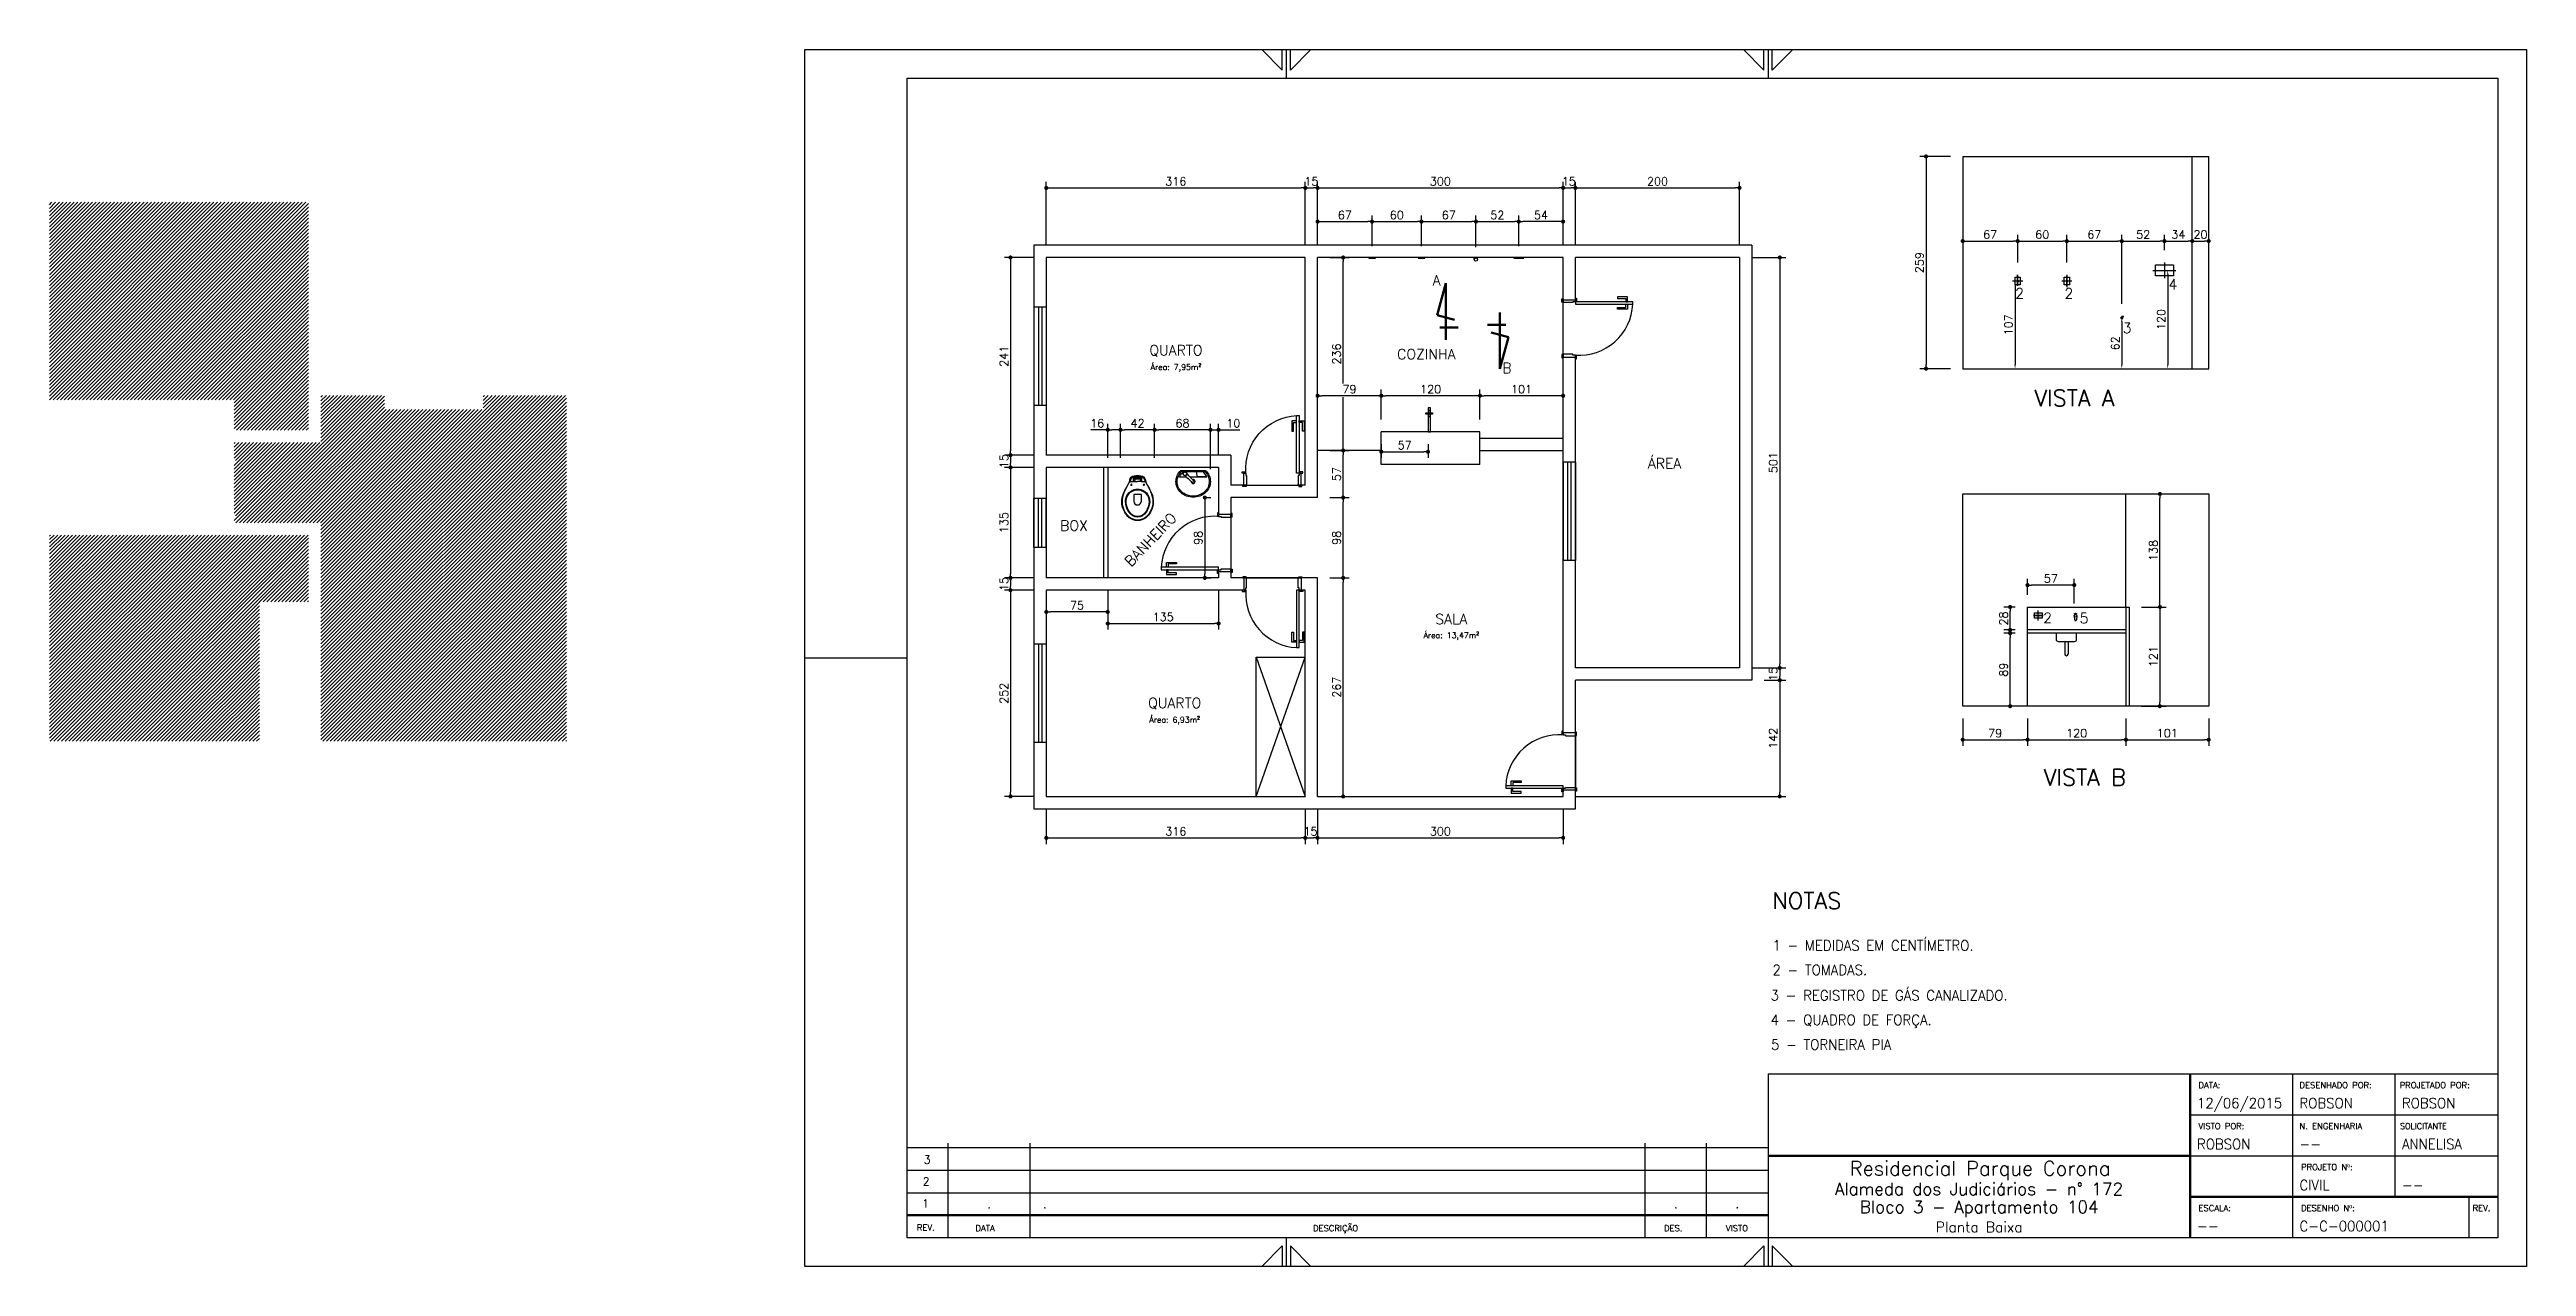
# Model space of a CAD drawing. Header units: millimetres. Extents: x -15840 to 1963, y -4880 to 503.
# Drawn here: x -15840 to -12819, y -4880 to -3395 of the extents above.
import ezdxf
from ezdxf.enums import TextEntityAlignment as Align

# ---------------------------------------------------------------- set-up
doc = ezdxf.new("R2010")
doc.units = ezdxf.units.MM
doc.header["$LTSCALE"] = 30
doc.linetypes.add('CENTER', pattern=[2, 1.25, -0.25, 0.25, -0.25])
for name, color, linetype in [('100CL', 4, 'Continuous'), ('120CL', 4, 'Continuous'), ('175CL', 5, 'Continuous'), ('60CL', 2, 'Continuous'), ('80CL', 2, 'Continuous'), ('CONT2', 2, 'Continuous'), ('CONT6', 6, 'Continuous'), ('Pen-02', 2, 'Continuous'), ('Pen-06', 6, 'Continuous'), ('portas', 1, 'Continuous'), ('Simb', 30, 'Continuous'), ('Texto-04', 4, 'Continuous')]:
    doc.layers.add(name, color=color, linetype=linetype)
for name, color, linetype, lineweight in [('CENTER', 2, 'CENTER', 35), ('CONT3', 3, 'Continuous', 25), ('CONT5', 5, 'Continuous', 50)]:
    doc.layers.add(name, color=color, linetype=linetype, lineweight=lineweight)
doc.styles.add('100CL', font='romans.shx', dxfattribs={"height": 12.5})
doc.styles.add('120CL', font='romans.shx', dxfattribs={"height": 15})
doc.styles.add('175CL', font='romans.shx', dxfattribs={"height": 20})
doc.styles.add('60CL', font='romans.shx', dxfattribs={"height": 7.5})
doc.styles.add('80CL', font='romans.shx', dxfattribs={"height": 10})
doc.styles.add('NR', font='romans.shx')
doc.dimstyles.new('ESC-50', dxfattribs={"dimtxt": 10, "dimasz": 5, "dimexe": 7.5, "dimexo": 15, "dimgap": 0.5, "dimtad": 0, "dimdec": 1, "dimzin": 9, "dimdsep": 46, "dimtxsty": 'NR', "dimblk1": 'DOT', "dimblk2": 'DOT', "dimsah": 1, "dimcen": 0.09, "dimclrd": 1, "dimclre": 2, "dimclrt": 2, "dimadec": 5, "dimazin": 0, "dimtfac": 1, "dimtdec": 1, "dimtmove": 0, "dimatfit": 3, "dimldrblk": 'DOT', "dimfxl": 7.5, "dimtvp": 0.8, "dimtolj": 1, "dimtzin": 9, "dimarcsym": 0})
pattern_1 = [(45, (-16036.9376, -6978.159), (-2.245064, 2.245064), [])]

msp = doc.modelspace()

# ---------------------------------------------------------------- texts
at = {"layer": '100CL', "ltscale": 0.95, "style": '100CL', "width": 0.95}
for s, p in [('1 - MEDIDAS EM CENTÍMETRO.    ', (-13738.43, -4494.05)), ('2 - TOMADAS.', (-13738.43, -4524.05)), ('3 - REGISTRO DE GÁS CANALIZADO.', (-13740.61, -4555.03)), ('4 - QUADRO DE FORÇA.', (-13740.61, -4585.03)), ('5 - TORNEIRA PIA', (-13740.14, -4615.13)), ('12/06/2015', (-13220.59, -4686.53)), ('ROBSON', (-13095.59, -4686.53)), ('ROBSON', (-12970.59, -4686.53)), ('ROBSON', (-13220.59, -4736.53)), ('--', (-13095.59, -4736.53)), ('ANNELISA', (-12970.59, -4736.53)), ('CIVIL', (-13095.59, -4786.53)), ('--', (-12970.59, -4786.53)), ('--', (-13220.59, -4836.53)), ('C-C-000001', (-13095.59, -4836.53))]:
    msp.add_text(s, height=12.5, dxfattribs=at).set_placement(p)
at = {"layer": '100CL', "linetype": 'Continuous', "style": '100CL'}
msp.add_text('Planta Baixa', height=12.5, dxfattribs=at).set_placement((-13486.23, -4837.76), align=Align.CENTER)
at = {"layer": '120CL', "linetype": 'Continuous', "style": '120CL'}
for s, p in [('Alameda dos Judiciários - n° 172', (-13486.51, -4792.44)), ('Bloco 3 - Apartamento 104', (-13486.23, -4814.36))]:
    msp.add_text(s, height=15, dxfattribs=at).set_placement(p, align=Align.CENTER)
at = {"layer": '175CL', "color": 5, "style": '175CL'}
msp.add_text('NOTAS ', height=20, dxfattribs=at).set_placement((-13738.43, -4443.2))
at = {"layer": '175CL', "color": 5, "linetype": 'Continuous', "style": '175CL'}
msp.add_text('Residencial Parque Corona', height=17.5, dxfattribs=at).set_placement((-13485.12, -4768.62), align=Align.CENTER)
at = {"layer": '60CL', "style": '60CL'}
for s, p in [('DATA:', (-13218.73, -4662.11)), ('DESENHADO POR:', (-13095.57, -4662.11)), ('PROJETADO POR:', (-12973.42, -4662.11)), ('VISTO POR:', (-13218.73, -4712.11)), ('N. ENGENHARIA', (-13095.57, -4712.11)), ('PROJETO Nº:', (-13093.73, -4762.1)), ('REV.', (-14781.9, -4835.84)), ('DATA', (-14710.4, -4836.64)), ('DESCRIÇÃO', (-14298.71, -4836.64)), ('DES.', (-13870.67, -4836.64)), ('VISTO', (-13795.19, -4836.64)), ('ESCALA:', (-13218.73, -4812.11)), ('DESENHO Nº:', (-13093.73, -4812.11)), ('REV.', (-12884.44, -4812.12))]:
    msp.add_text(s, height=7.5, dxfattribs=at).set_placement(p)
at = {"layer": '60CL', "style": '60CL', "width": 0.95}
msp.add_text('SOLICITANTE', height=7.5, dxfattribs=at).set_placement((-12972.96, -4712.11))
at = {"layer": '80CL', "color": 3, "linetype": 'Continuous', "style": '80CL'}
for s, p in [('2', (-14770.55, -4775.86)), ('3', (-14769.37, -4749.29)), ('1', (-14771.51, -4802.72)), ('.', (-13856.23, -4803.36)), ('.', (-13781.23, -4803.36))]:
    msp.add_text(s, height=10, dxfattribs=at).set_placement(p, align=Align.MIDDLE)
msp.add_text('.', height=10, dxfattribs=at).set_placement((-14693.73, -4803.36), align=Align.MIDDLE_CENTER)
msp.add_text('.', height=10, dxfattribs=at).set_placement((-14628.13, -4803.36), align=Align.MIDDLE_LEFT)
msp.add_text('.', height=10, dxfattribs=at).set_placement((-14628.13, -4803.36), align=Align.MIDDLE_LEFT)
at = {"layer": 'CONT5', "style": '175CL'}
for s, p in [('VISTA A', (-13370.01, -3819.94)), ('VISTA B', (-13357.38, -4282.73))]:
    msp.add_text(s, height=20, dxfattribs=at).set_placement(p, align=Align.MIDDLE_CENTER)
at = {"layer": 'Texto-04', "style": 'NR'}
for s, height, p in [('A', 12.5, (-14148.06, -3676.21)), ('4', 12.5, (-13250.04, -3681.16)), ('2', 12.5, (-13436.92, -3692.26)), ('2', 12.5, (-13376.92, -3692.26)), ('3', 12.5, (-13305.74, -3734.36)), ('QUARTO', 12.5, (-14465.94, -3762.21)), ('Área: 7,95m²', 7, (-14465.94, -3782.02)), ('COZINHA', 12.5, (-14160.53, -3766.37)), ('B', 12.5, (-14062.25, -3783.32)), ('ÁREA', 12.5, (-13869.98, -3897.51)), ('BOX', 12.5, (-14590.27, -3975.58)), ('Área: 13,47m²', 7, (-14130.07, -4109.35)), ('SALA', 12.5, (-14130.07, -4089.54)), ('2', 12.5, (-13402.81, -4088.1)), ('5', 12.5, (-13358.35, -4088.4)), ('QUARTO', 12.5, (-14467.48, -4192.58)), ('Área: 6,93m²', 7, (-14467.48, -4212.39))]:
    msp.add_text(s, height=height, dxfattribs=at).set_placement(p, align=Align.MIDDLE)
msp.add_text('BANHEIRO', height=12.5, rotation=46.23475, dxfattribs=at).set_placement((-14496.85, -3992.55), align=Align.MIDDLE)

# ---------------------------------------------------------------- blocks, each defined once
blk = doc.blocks.new('*D38')
at = {"layer": 'Defpoints', "color": 0, "transparency": 16777216}
for p in [(-13442.5, -3677.1), (-13442.5, -3784.1), (-13435.5, -3784.1)]:
    blk.add_point(p, dxfattribs=at)
at = {"layer": 'Simb', "color": 1, "lineweight": -2, "transparency": 16777216}
blk.add_line((-13442.5, -3682.1), (-13442.5, -3779.1), dxfattribs=at)
at = {"layer": 'Simb', "color": 1, "transparency": 16777216}
for points in [[(-13443.3, -3682.1), (-13441.7, -3682.1), (-13442.5, -3677.1)], [(-13443.3, -3779.1), (-13441.7, -3779.1), (-13442.5, -3784.1)]]:
    blk.add_solid(points, dxfattribs=at)
at = {"layer": 'Simb', "color": 2, "transparency": 16777216, "insert": (-13450.5, -3730.6), "char_height": 10, "attachment_point": 5, "rotation": 90, "style": 'NR'}
blk.add_mtext('\\A1;107', dxfattribs=at)
blk = doc.blocks.new('_Dot')
at = {"color": 0, "linetype": 'ByBlock', "lineweight": -2}
blk.add_line((-0.5, 0), (-1, 0), dxfattribs=at)
at = {"color": 0, "linetype": 'ByBlock', "const_width": 0.5}
blk.add_lwpolyline([(-0.25, 0, 1), (0.25, 0, 1)], format="xyb", close=True, dxfattribs=at)
blk = doc.blocks.new('DOT')
at = {"color": 0, "linetype": 'ByBlock'}
blk.add_line((-0.5, 0), (-1, 0), dxfattribs=at)
at = {"color": 0, "linetype": 'ByBlock', "const_width": 0.5}
blk.add_lwpolyline([(-0.25, 0, 1), (0.25, 0, 1)], format="xyb", close=True, dxfattribs=at)
blk = doc.blocks.new('*D39')
at = {"layer": 'Defpoints', "color": 0, "transparency": 16777216}
for p in [(-13506.3, -3525.1), (-13551.1, -3784.1), (-13506.3, -3784.1)]:
    blk.add_point(p, dxfattribs=at)
at = {"layer": 'Simb', "color": 2, "lineweight": -2, "transparency": 16777216}
for p, q in [((-13521.3, -3525.1), (-13558.6, -3525.1)), ((-13521.3, -3784.1), (-13558.6, -3784.1))]:
    blk.add_line(p, q, dxfattribs=at)
at = {"layer": 'Simb', "color": 1, "lineweight": -2, "transparency": 16777216}
blk.add_line((-13551.1, -3530.1), (-13551.1, -3779.1), dxfattribs=at)
at = {"layer": 'Simb', "color": 1, "lineweight": -2, "transparency": 16777216, "xscale": 5, "yscale": 5, "zscale": 5}
for p, rotation in [((-13551.1, -3525.1), 90), ((-13551.1, -3784.1), 270)]:
    blk.add_blockref('DOT', p, dxfattribs=dict(at, rotation=rotation))
at = {"layer": 'Simb', "color": 2, "transparency": 16777216, "insert": (-13559.1, -3654.6), "char_height": 10, "attachment_point": 5, "rotation": 90, "style": 'NR'}
blk.add_mtext('\\A1;259', dxfattribs=at)
blk = doc.blocks.new('*D41')
at = {"layer": 'Defpoints', "color": 0, "transparency": 16777216}
for p in [(-13313.9, -3722.1), (-13313.9, -3784.1), (-13312.3, -3784.1)]:
    blk.add_point(p, dxfattribs=at)
at = {"layer": 'Simb', "color": 1, "lineweight": -2, "transparency": 16777216}
blk.add_line((-13312.3, -3727.1), (-13312.3, -3779.1), dxfattribs=at)
at = {"layer": 'Simb', "color": 1, "transparency": 16777216}
for points in [[(-13313.2, -3727.1), (-13311.5, -3727.1), (-13312.3, -3722.1)], [(-13313.2, -3779.1), (-13311.5, -3779.1), (-13312.3, -3784.1)]]:
    blk.add_solid(points, dxfattribs=at)
at = {"layer": 'Simb', "color": 2, "transparency": 16777216, "insert": (-13320.3, -3753.1), "char_height": 10, "attachment_point": 5, "rotation": 90, "style": 'NR'}
blk.add_mtext('\\A1;62', dxfattribs=at)
blk = doc.blocks.new('*D42')
at = {"layer": 'Defpoints', "color": 0, "transparency": 16777216}
for p in [(-13246.3, -3664.1), (-13256.3, -3784.1), (-13246.3, -3784.1)]:
    blk.add_point(p, dxfattribs=at)
at = {"layer": 'Simb', "color": 1, "lineweight": -2, "transparency": 16777216}
blk.add_line((-13256.3, -3669.1), (-13256.3, -3779.1), dxfattribs=at)
at = {"layer": 'Simb', "color": 1, "transparency": 16777216}
for points in [[(-13257.1, -3669.1), (-13255.5, -3669.1), (-13256.3, -3664.1)], [(-13257.1, -3779.1), (-13255.5, -3779.1), (-13256.3, -3784.1)]]:
    blk.add_solid(points, dxfattribs=at)
at = {"layer": 'Simb', "color": 2, "transparency": 16777216, "insert": (-13264.3, -3724.1), "char_height": 10, "attachment_point": 5, "rotation": 90, "style": 'NR'}
blk.add_mtext('\\A1;120', dxfattribs=at)
blk = doc.blocks.new('*D43')
at = {"layer": 'Defpoints', "color": 0, "transparency": 16777216}
for p in [(-13506.3, -3525.1), (-13439.3, -3628.4), (-13439.3, -3669.4)]:
    blk.add_point(p, dxfattribs=at)
at = {"layer": 'Simb', "color": 2, "lineweight": -2, "transparency": 16777216}
for p, q in [((-13506.3, -3540.1), (-13506.3, -3635.9)), ((-13439.3, -3654.4), (-13439.3, -3620.9))]:
    blk.add_line(p, q, dxfattribs=at)
at = {"layer": 'Simb', "color": 1, "lineweight": -2, "transparency": 16777216}
blk.add_line((-13501.3, -3628.4), (-13444.3, -3628.4), dxfattribs=at)
at = {"layer": 'Simb', "color": 1, "lineweight": -2, "transparency": 16777216, "xscale": 5, "yscale": 5, "zscale": 5, "rotation": 180}
blk.add_blockref('DOT', (-13506.3, -3628.4), dxfattribs=at)
at = {"layer": 'Simb', "color": 1, "lineweight": -2, "transparency": 16777216, "xscale": 5, "yscale": 5, "zscale": 5}
blk.add_blockref('DOT', (-13439.3, -3628.4), dxfattribs=at)
at = {"layer": 'Simb', "color": 2, "transparency": 16777216, "insert": (-13472.8, -3620.4), "char_height": 10, "attachment_point": 5, "style": 'NR'}
blk.add_mtext('\\A1;67', dxfattribs=at)
blk = doc.blocks.new('*D44')
at = {"layer": 'Defpoints', "color": 0, "transparency": 16777216}
for p in [(-13379.3, -3628.4), (-13439.3, -3669.4), (-13379.3, -3669.4)]:
    blk.add_point(p, dxfattribs=at)
at = {"layer": 'Simb', "color": 2, "lineweight": -2, "transparency": 16777216}
for p, q in [((-13439.3, -3654.4), (-13439.3, -3620.9)), ((-13379.3, -3654.4), (-13379.3, -3620.9))]:
    blk.add_line(p, q, dxfattribs=at)
at = {"layer": 'Simb', "color": 1, "lineweight": -2, "transparency": 16777216}
blk.add_line((-13434.3, -3628.4), (-13384.3, -3628.4), dxfattribs=at)
at = {"layer": 'Simb', "color": 1, "lineweight": -2, "transparency": 16777216, "xscale": 5, "yscale": 5, "zscale": 5, "rotation": 180}
blk.add_blockref('DOT', (-13439.3, -3628.4), dxfattribs=at)
at = {"layer": 'Simb', "color": 1, "lineweight": -2, "transparency": 16777216, "xscale": 5, "yscale": 5, "zscale": 5}
blk.add_blockref('DOT', (-13379.3, -3628.4), dxfattribs=at)
at = {"layer": 'Simb', "color": 2, "transparency": 16777216, "insert": (-13409.3, -3620.4), "char_height": 10, "attachment_point": 5, "style": 'NR'}
blk.add_mtext('\\A1;60', dxfattribs=at)
blk = doc.blocks.new('*D45')
at = {"layer": 'Defpoints', "color": 0, "transparency": 16777216}
for p in [(-13312.3, -3628.4), (-13379.3, -3669.4), (-13312.3, -3719.9)]:
    blk.add_point(p, dxfattribs=at)
at = {"layer": 'Simb', "color": 2, "lineweight": -2, "transparency": 16777216}
for p, q in [((-13379.3, -3654.4), (-13379.3, -3620.9)), ((-13312.3, -3704.9), (-13312.3, -3620.9))]:
    blk.add_line(p, q, dxfattribs=at)
at = {"layer": 'Simb', "color": 1, "lineweight": -2, "transparency": 16777216}
blk.add_line((-13374.3, -3628.4), (-13317.3, -3628.4), dxfattribs=at)
at = {"layer": 'Simb', "color": 1, "lineweight": -2, "transparency": 16777216, "xscale": 5, "yscale": 5, "zscale": 5, "rotation": 180}
blk.add_blockref('DOT', (-13379.3, -3628.4), dxfattribs=at)
at = {"layer": 'Simb', "color": 1, "lineweight": -2, "transparency": 16777216, "xscale": 5, "yscale": 5, "zscale": 5}
blk.add_blockref('DOT', (-13312.3, -3628.4), dxfattribs=at)
at = {"layer": 'Simb', "color": 2, "transparency": 16777216, "insert": (-13345.8, -3620.4), "char_height": 10, "attachment_point": 5, "style": 'NR'}
blk.add_mtext('\\A1;67', dxfattribs=at)
blk = doc.blocks.new('*D46')
at = {"layer": 'Defpoints', "color": 0, "transparency": 16777216}
for p in [(-13260.3, -3628.4), (-13260.3, -3654.5), (-13312.3, -3719.9)]:
    blk.add_point(p, dxfattribs=at)
at = {"layer": 'Simb', "color": 2, "lineweight": -2, "transparency": 16777216}
for p, q in [((-13312.3, -3704.9), (-13312.3, -3620.9)), ((-13260.3, -3639.5), (-13260.3, -3620.9))]:
    blk.add_line(p, q, dxfattribs=at)
at = {"layer": 'Simb', "color": 1, "lineweight": -2, "transparency": 16777216}
blk.add_line((-13307.3, -3628.4), (-13265.3, -3628.4), dxfattribs=at)
at = {"layer": 'Simb', "color": 1, "lineweight": -2, "transparency": 16777216, "xscale": 5, "yscale": 5, "zscale": 5, "rotation": 180}
blk.add_blockref('DOT', (-13312.3, -3628.4), dxfattribs=at)
at = {"layer": 'Simb', "color": 1, "lineweight": -2, "transparency": 16777216, "xscale": 5, "yscale": 5, "zscale": 5}
blk.add_blockref('DOT', (-13260.3, -3628.4), dxfattribs=at)
at = {"layer": 'Simb', "color": 2, "transparency": 16777216, "insert": (-13286.3, -3620.4), "char_height": 10, "attachment_point": 5, "style": 'NR'}
blk.add_mtext('\\A1;52', dxfattribs=at)
blk = doc.blocks.new('*D47')
at = {"layer": 'Defpoints', "color": 0, "transparency": 16777216}
for p in [(-13260.3, -3654.5), (-13226.3, -3628.3), (-13226.3, -3654.5)]:
    blk.add_point(p, dxfattribs=at)
at = {"layer": 'Simb', "color": 2, "lineweight": -2, "transparency": 16777216}
for p, q in [((-13260.3, -3639.5), (-13260.3, -3620.8)), ((-13226.3, -3639.5), (-13226.3, -3620.8))]:
    blk.add_line(p, q, dxfattribs=at)
at = {"layer": 'Simb', "color": 1, "lineweight": -2, "transparency": 16777216}
blk.add_line((-13255.3, -3628.3), (-13231.3, -3628.3), dxfattribs=at)
at = {"layer": 'Simb', "color": 1, "lineweight": -2, "transparency": 16777216, "xscale": 5, "yscale": 5, "zscale": 5, "rotation": 180}
blk.add_blockref('DOT', (-13260.3, -3628.3), dxfattribs=at)
at = {"layer": 'Simb', "color": 1, "lineweight": -2, "transparency": 16777216, "xscale": 5, "yscale": 5, "zscale": 5}
blk.add_blockref('DOT', (-13226.3, -3628.3), dxfattribs=at)
at = {"layer": 'Simb', "color": 2, "transparency": 16777216, "insert": (-13243.3, -3620.3), "char_height": 10, "attachment_point": 5, "style": 'NR'}
blk.add_mtext('\\A1;34', dxfattribs=at)
blk = doc.blocks.new('*D48')
at = {"layer": 'Defpoints', "color": 0, "transparency": 16777216}
for p in [(-13226.3, -3654.6), (-13206.3, -3628.3), (-13206.3, -3654.6)]:
    blk.add_point(p, dxfattribs=at)
at = {"layer": 'Simb', "color": 2, "lineweight": -2, "transparency": 16777216}
for p, q in [((-13226.3, -3639.6), (-13226.3, -3620.8)), ((-13206.3, -3639.6), (-13206.3, -3620.8))]:
    blk.add_line(p, q, dxfattribs=at)
at = {"layer": 'Simb', "color": 1, "lineweight": -2, "transparency": 16777216}
blk.add_line((-13221.3, -3628.3), (-13211.3, -3628.3), dxfattribs=at)
at = {"layer": 'Simb', "color": 1, "lineweight": -2, "transparency": 16777216, "xscale": 5, "yscale": 5, "zscale": 5, "rotation": 180}
blk.add_blockref('DOT', (-13226.3, -3628.3), dxfattribs=at)
at = {"layer": 'Simb', "color": 1, "lineweight": -2, "transparency": 16777216, "xscale": 5, "yscale": 5, "zscale": 5}
blk.add_blockref('DOT', (-13206.3, -3628.3), dxfattribs=at)
at = {"layer": 'Simb', "color": 2, "transparency": 16777216, "insert": (-13216.3, -3620.3), "char_height": 10, "attachment_point": 5, "style": 'NR'}
blk.add_mtext('\\A1;20', dxfattribs=at)
blk = doc.blocks.new('*D49')
at = {"layer": 'Defpoints', "color": 0, "transparency": 16777216}
for p in [(-13448.5, -4106.9), (-13427.3, -4106.9), (-13427.3, -4195.9)]:
    blk.add_point(p, dxfattribs=at)
at = {"layer": 'Simb', "color": 2, "lineweight": -2, "transparency": 16777216}
for p, q in [((-13442.3, -4106.9), (-13456, -4106.9)), ((-13442.3, -4195.9), (-13456, -4195.9))]:
    blk.add_line(p, q, dxfattribs=at)
at = {"layer": 'Simb', "color": 1, "lineweight": -2, "transparency": 16777216}
blk.add_line((-13448.5, -4190.9), (-13448.5, -4111.9), dxfattribs=at)
at = {"layer": 'Simb', "color": 1, "lineweight": -2, "transparency": 16777216, "xscale": 5, "yscale": 5, "zscale": 5}
for p, rotation in [((-13448.5, -4106.9), 90), ((-13448.5, -4195.9), 270)]:
    blk.add_blockref('DOT', p, dxfattribs=dict(at, rotation=rotation))
at = {"layer": 'Simb', "color": 2, "transparency": 16777216, "insert": (-13456.5, -4151.4), "char_height": 10, "attachment_point": 5, "rotation": 90, "style": 'NR'}
blk.add_mtext('\\A1;89', dxfattribs=at)
blk = doc.blocks.new('*D50')
at = {"layer": 'Defpoints', "color": 0, "transparency": 16777216}
for p in [(-13303.3, -4074.9), (-13303.3, -4195.9), (-13265.8, -4195.9)]:
    blk.add_point(p, dxfattribs=at)
at = {"layer": 'Simb', "color": 2, "lineweight": -2, "transparency": 16777216}
for p, q in [((-13288.3, -4074.9), (-13258.3, -4074.9)), ((-13288.3, -4195.9), (-13258.3, -4195.9))]:
    blk.add_line(p, q, dxfattribs=at)
at = {"layer": 'Simb', "color": 1, "lineweight": -2, "transparency": 16777216}
blk.add_line((-13265.8, -4079.9), (-13265.8, -4190.9), dxfattribs=at)
at = {"layer": 'Simb', "color": 1, "lineweight": -2, "transparency": 16777216, "xscale": 5, "yscale": 5, "zscale": 5}
for p, rotation in [((-13265.8, -4074.9), 90), ((-13265.8, -4195.9), 270)]:
    blk.add_blockref('DOT', p, dxfattribs=dict(at, rotation=rotation))
at = {"layer": 'Simb', "color": 2, "transparency": 16777216, "insert": (-13273.8, -4135.4), "char_height": 10, "attachment_point": 5, "rotation": 90, "style": 'NR'}
blk.add_mtext('\\A1;121', dxfattribs=at)
blk = doc.blocks.new('*D51')
at = {"layer": 'Defpoints', "color": 0, "transparency": 16777216}
for p in [(-13307.3, -3936.9), (-13265.8, -3936.9), (-13303.3, -4074.9)]:
    blk.add_point(p, dxfattribs=at)
at = {"layer": 'Simb', "color": 2, "lineweight": -2, "transparency": 16777216}
for p, q in [((-13292.3, -3936.9), (-13258.3, -3936.9)), ((-13288.3, -4074.9), (-13258.3, -4074.9))]:
    blk.add_line(p, q, dxfattribs=at)
at = {"layer": 'Simb', "color": 1, "lineweight": -2, "transparency": 16777216}
blk.add_line((-13265.8, -4069.9), (-13265.8, -3941.9), dxfattribs=at)
at = {"layer": 'Simb', "color": 1, "lineweight": -2, "transparency": 16777216, "xscale": 5, "yscale": 5, "zscale": 5}
for p, rotation in [((-13265.8, -3936.9), 90), ((-13265.8, -4074.9), 270)]:
    blk.add_blockref('DOT', p, dxfattribs=dict(at, rotation=rotation))
at = {"layer": 'Simb', "color": 2, "transparency": 16777216, "insert": (-13273.8, -4005.9), "char_height": 10, "attachment_point": 5, "rotation": 90, "style": 'NR'}
blk.add_mtext('\\A1;138', dxfattribs=at)
blk = doc.blocks.new('*D52')
at = {"layer": 'Defpoints', "color": 0, "transparency": 16777216}
for p in [(-13506.3, -4195.9), (-13427.3, -4195.9), (-13427.3, -4236.8)]:
    blk.add_point(p, dxfattribs=at)
at = {"layer": 'Simb', "color": 2, "lineweight": -2, "transparency": 16777216}
for p, q in [((-13506.3, -4210.9), (-13506.3, -4244.3)), ((-13427.3, -4210.9), (-13427.3, -4244.3))]:
    blk.add_line(p, q, dxfattribs=at)
at = {"layer": 'Simb', "color": 1, "lineweight": -2, "transparency": 16777216}
blk.add_line((-13501.3, -4236.8), (-13432.3, -4236.8), dxfattribs=at)
at = {"layer": 'Simb', "color": 1, "lineweight": -2, "transparency": 16777216, "xscale": 5, "yscale": 5, "zscale": 5, "rotation": 180}
blk.add_blockref('DOT', (-13506.3, -4236.8), dxfattribs=at)
at = {"layer": 'Simb', "color": 1, "lineweight": -2, "transparency": 16777216, "xscale": 5, "yscale": 5, "zscale": 5}
blk.add_blockref('DOT', (-13427.3, -4236.8), dxfattribs=at)
at = {"layer": 'Simb', "color": 2, "transparency": 16777216, "insert": (-13466.8, -4228.8), "char_height": 10, "attachment_point": 5, "style": 'NR'}
blk.add_mtext('\\A1;79', dxfattribs=at)
blk = doc.blocks.new('*D53')
at = {"layer": 'Defpoints', "color": 0, "transparency": 16777216}
for p in [(-13427.3, -4195.9), (-13307.3, -4195.9), (-13307.3, -4236.8)]:
    blk.add_point(p, dxfattribs=at)
at = {"layer": 'Simb', "color": 2, "lineweight": -2, "transparency": 16777216}
for p, q in [((-13427.3, -4210.9), (-13427.3, -4244.3)), ((-13307.3, -4210.9), (-13307.3, -4244.3))]:
    blk.add_line(p, q, dxfattribs=at)
at = {"layer": 'Simb', "color": 1, "lineweight": -2, "transparency": 16777216}
blk.add_line((-13422.3, -4236.8), (-13312.3, -4236.8), dxfattribs=at)
at = {"layer": 'Simb', "color": 1, "lineweight": -2, "transparency": 16777216, "xscale": 5, "yscale": 5, "zscale": 5, "rotation": 180}
blk.add_blockref('DOT', (-13427.3, -4236.8), dxfattribs=at)
at = {"layer": 'Simb', "color": 1, "lineweight": -2, "transparency": 16777216, "xscale": 5, "yscale": 5, "zscale": 5}
blk.add_blockref('DOT', (-13307.3, -4236.8), dxfattribs=at)
at = {"layer": 'Simb', "color": 2, "transparency": 16777216, "insert": (-13367.3, -4228.8), "char_height": 10, "attachment_point": 5, "style": 'NR'}
blk.add_mtext('\\A1;120', dxfattribs=at)
blk = doc.blocks.new('*D54')
at = {"layer": 'Defpoints', "color": 0, "transparency": 16777216}
for p in [(-13307.3, -4195.9), (-13206.3, -4195.9), (-13206.3, -4236.8)]:
    blk.add_point(p, dxfattribs=at)
at = {"layer": 'Simb', "color": 2, "lineweight": -2, "transparency": 16777216}
for p, q in [((-13307.3, -4210.9), (-13307.3, -4244.3)), ((-13206.3, -4210.9), (-13206.3, -4244.3))]:
    blk.add_line(p, q, dxfattribs=at)
at = {"layer": 'Simb', "color": 1, "lineweight": -2, "transparency": 16777216}
blk.add_line((-13302.3, -4236.8), (-13211.3, -4236.8), dxfattribs=at)
at = {"layer": 'Simb', "color": 1, "lineweight": -2, "transparency": 16777216, "xscale": 5, "yscale": 5, "zscale": 5, "rotation": 180}
blk.add_blockref('DOT', (-13307.3, -4236.8), dxfattribs=at)
at = {"layer": 'Simb', "color": 1, "lineweight": -2, "transparency": 16777216, "xscale": 5, "yscale": 5, "zscale": 5}
blk.add_blockref('DOT', (-13206.3, -4236.8), dxfattribs=at)
at = {"layer": 'Simb', "color": 2, "transparency": 16777216, "insert": (-13256.8, -4228.8), "char_height": 10, "attachment_point": 5, "style": 'NR'}
blk.add_mtext('\\A1;101', dxfattribs=at)
blk = doc.blocks.new('*D55')
at = {"layer": 'Defpoints', "color": 0, "transparency": 16777216}
for p in [(-13448.5, -4074.9), (-13427.3, -4074.9), (-13427.3, -4102.9)]:
    blk.add_point(p, dxfattribs=at)
at = {"layer": 'Simb', "color": 2, "lineweight": -2, "transparency": 16777216}
for p, q in [((-13442.3, -4074.9), (-13456, -4074.9)), ((-13442.3, -4102.9), (-13456, -4102.9))]:
    blk.add_line(p, q, dxfattribs=at)
at = {"layer": 'Simb', "color": 1, "lineweight": -2, "transparency": 16777216}
blk.add_line((-13448.5, -4097.9), (-13448.5, -4079.9), dxfattribs=at)
at = {"layer": 'Simb', "color": 1, "lineweight": -2, "transparency": 16777216, "xscale": 5, "yscale": 5, "zscale": 5}
for p, rotation in [((-13448.5, -4074.9), 90), ((-13448.5, -4102.9), 270)]:
    blk.add_blockref('DOT', p, dxfattribs=dict(at, rotation=rotation))
at = {"layer": 'Simb', "color": 2, "transparency": 16777216, "insert": (-13456.5, -4088.9), "char_height": 10, "attachment_point": 5, "rotation": 90, "style": 'NR'}
blk.add_mtext('\\A1;28', dxfattribs=at)
blk = doc.blocks.new('P70-P15')
at = {"color": 1}
blk.add_line((70, -15), (0, -15), dxfattribs=at)
at = {"color": 0}
for points in [[(2.5, 63.5), (-3.5, 63.5), (-3.5, 51.2), (-1.5, 51.2), (-1.5, 61.5), (2.5, 61.5)], [(2.5, 0), (5.5, 0), (5.5, 70), (2.5, 70)], [(5.5, 63.5), (11.5, 63.5), (11.5, 51.2), (9.5, 51.2), (9.5, 61.5), (5.5, 61.5)], [(-2, 1.5), (2, 1.5), (2, 0), (-2, 0)], [(2.5, 0), (2.5, -3), (3.5, -3), (3.5, -15), (0, -15), (0, 0)], [(72, 1.5), (68, 1.5), (68, 0), (72, 0)], [(3, -15), (3, -16.5), (-1, -16.5), (-1, -15)], [(67.5, 0), (67.5, -3), (66.5, -3), (66.5, -15), (70, -15), (70, 0)], [(67, -15), (67, -16.5), (71, -16.5), (71, -15)]]:
    blk.add_lwpolyline(points, close=True, dxfattribs=at)
blk.add_arc((2.4, 4.8), 65.3, 355.7798, 87.2838, dxfattribs=at)
blk = doc.blocks.new('A$C10AC585C')
at = {"layer": 'Pen-02'}
for p, q in [((15, 120), (0, 120)), ((0, 120), (0, 0)), ((5.5, 120), (5.5, 0)), ((9.5, 120), (9.5, 0)), ((15, 120), (15, 0)), ((15, 0), (0, 0))]:
    blk.add_line(p, q, dxfattribs=at)
blk = doc.blocks.new('A$C544860EA')
at = {"layer": 'Pen-02'}
for p, q in [((-15, 60), (0, 60)), ((-15, 0), (-15, 60)), ((-9.5, 0), (-9.5, 60)), ((-5.5, 0), (-5.5, 60)), ((0, 0), (0, 60)), ((-15, 0), (0, 0))]:
    blk.add_line(p, q, dxfattribs=at)
blk = doc.blocks.new('PIA-2')
at = {"color": 0}
for p, q in [((-9, -9), (-18.2, -9)), ((-11.7, -1.2), (-14.3, -3.7)), ((-13, -2.5), (-14.3, -3.7)), ((-13, -2.5), (-11.7, -1.2)), ((18.2, -9), (-4.1, -9)), ((1.7, -16), (0.6, -17.2)), ((1.2, -16.6), (0.6, -17.2)), ((4.1, -1.6), (4.9, -6.8)), ((6.3, -8.1), (16.9, -8.1))]:
    blk.add_line(p, q, dxfattribs=at)
blk.add_lwpolyline([(16.1, 0, -0.002445), (16.3, -0.2, -0.101579), (21.3, -7.1, -0.106878), (23, -15, -0.106878), (21.3, -22.9, -0.101579), (16.3, -29.8, -0.094885), (8.9, -34.4, -0.090639), (0, -36, -0.090639), (-8.9, -34.4, -0.094885), (-16.3, -29.8, -0.101579), (-21.3, -22.9, -0.106878), (-23, -15, -0.106878), (-21.3, -7.1, -0.101579), (-16.3, -0.2, -0.002445), (-16.1, 0)], format="xyb", close=True, dxfattribs=at)
for points in [[(-11.1, -1.5), (15.5, -1.5, -0.071228), (19.8, -7.6, -0.106878), (21.4, -14.9, -0.106878), (19.9, -22.3, -0.101579), (15.2, -28.7, -0.094885), (8.4, -32.9, -0.090639), (0, -34.5, -0.090639), (-8.4, -32.9, -0.094885), (-15.2, -28.7, -0.101579), (-19.9, -22.3, -0.106878), (-21.4, -14.9, -0.106878), (-19.8, -7.6, -0.089873), (-15.5, -1.5), (-12, -1.5)], [(-18.2, -9, -0.009707), (-18, -8.4, -0.128419), (-12.3, -1.5, -0.09704)], [(18.2, -9, 0.009707), (18, -8.4, 0.128419), (12.3, -1.5, 0.09704)]]:
    blk.add_lwpolyline(points, format="xyb", dxfattribs=at)
blk.add_lwpolyline([(1.2, -16.6), (1.7, -16)], dxfattribs=at)
for radius in [2.5, 2.4]:
    blk.add_circle((-10.9, -4.6), radius, dxfattribs=at)
for centre, radius, start, end in [((-14.1, -3.9), 0.2, 135, 225.8897), ((184.1, 200.6), 285, 225.8897, 226.1438), ((-11.6, -1.3), 0.2, 44.1103, 135), ((-216, -199.5), 285, 43.8562, 44.1103), ((184.1, 200.6), 285, 226.7805, 229.839), ((-216, -199.5), 285, 40.161, 43.2195), ((0, -15), 2.75, 171.3889, 112.7623), ((0, -15), 2.25, 179.861, 108.5168), ((0.4, -17), 0.2, 229.839, 315), ((1.6, -15.9), 0.2, 315, 40.161), ((6.3, -6.6), 1.5, 188.15, 270)]:
    blk.add_arc(centre, radius, start, end, dxfattribs=at)
blk = doc.blocks.new('VASO-1')
at = {"color": 1}
for p, q in [((-8.5, -16.3), (-6.5, -16.3)), ((-7.5, -15.2), (-7.5, -17.2)), ((8.5, -16.3), (6.5, -16.3)), ((7.5, -15.2), (7.5, -17.2))]:
    blk.add_line(p, q, dxfattribs=at)
at = {"color": 0}
for points in [[(9.9, -13.7, -0.047116), (9.9, -13.6), (9.5, -10.7, 0.305161), (4, -5.4, 0.049506), (0, -5, 0.049506), (-4, -5.4, 0.305161), (-9.5, -10.7), (-9.9, -13.6, -0.047116), (-9.9, -13.6), (-9.9, -13.6, -0.092203), (-10, -13.7), (-12, -17.4, 0.036783), (-13.2, -19.4, 0.0196), (-15.3, -23.4, 0.056836), (-17.8, -29.4, 0.089116), (-18.8, -39.4, 0.095425), (-15.5, -49.4, 0.091656), (-10, -55.9, 0.16072), (0, -59.4, 0.16072), (10, -55.9, 0.091656), (15.5, -49.4, 0.095425), (18.8, -39.4, 0.089116), (17.8, -29.4, 0.056836), (15.3, -23.4, 0.0196), (13.2, -19.4, 0.036783), (12, -17.4), (10, -13.7, -0.044891), (9.9, -13.7), (9.8, -13.4)], [(-4.5, -12.4), (-8, -12.4, 0.291578), (-9.9, -13.6)], [(-4.5, -12.4, 0.414214), (-3.5, -11.4), (-3.5, -10.1, 0.226163), (-3.8, -9.6, -0.733322), (-3.5, -8.9), (0, -8.9), (3.5, -8.9, -0.733322), (3.8, -9.6, 0.226163), (3.5, -10.1), (3.5, -11.4, 0.414214), (4.5, -12.4)], [(9.8, -13.4, 0.269143), (8, -12.4), (4.5, -12.4)]]:
    blk.add_lwpolyline(points, format="xyb", dxfattribs=at)
at = {"color": 1}
for points in [[(-12, -17.4), (-13.1, -19.4, 0.0204), (-15, -23.4, 0.050595), (-17.3, -29.4, 0.089432), (-18.2, -39.4, 0.098712), (-14.8, -49.4, 0.072481), (-10, -55.1, 0.182574), (0, -58.7, 0.182574), (10, -55.1, 0.072481), (14.8, -49.4, 0.098712), (18.2, -39.4, 0.089432), (17.3, -29.4, 0.050595), (15, -23.4, 0.0204), (13.1, -19.4), (12, -17.4)], [(-5.1, -12.4), (-5.1, -9.2), (-5.1, -7.3, 0.5854), (-5.7, -7, 0.134872), (-8, -9.4, 0.082359), (-8.8, -12.5)], [(-5.1, -9.2, -0.414214), (-3.1, -7.2), (0, -7.2), (3.1, -7.2, -0.414214), (5.1, -9.2)], [(5.1, -12.4), (5.1, -9.2), (5.1, -7.3, -0.5854), (5.7, -7, -0.134872), (8, -9.4, -0.082359), (8.8, -12.5)]]:
    blk.add_lwpolyline(points, format="xyb", dxfattribs=at)
at = {"color": 0}
for points in [[(12.8, -29.4, 0.278895), (0, -21.6, 0.278895), (-12.8, -29.4, 0.167831), (-14.3, -39.4, 0.098952), (-10.2, -49.4, 0.247323), (0, -55.1, 0.247323), (10.2, -49.4, 0.098952), (14.3, -39.4, 0.167831)], [(0, -28.2), (4.5, -28.2), (4.5, -36.2, -0.394755), (0, -40.6, -0.394755), (-4.5, -36.2), (-4.5, -28.2)]]:
    blk.add_lwpolyline(points, format="xyb", close=True, dxfattribs=at)
at = {"color": 1}
blk.add_lwpolyline([(11.9, -29.4, 0.264523), (0, -22.4, 0.264523), (-11.9, -29.4, 0.185303), (-13.6, -39.4, 0.106842), (-9.5, -49.4, 0.250606), (0, -54.6, 0.250606), (9.5, -49.4, 0.106842), (13.6, -39.4, 0.185303)], format="xyb", close=True, dxfattribs=at)
at = {"color": 0}
for points in [[(-4.5, -12.4), (0, -12.4)], [(4.5, -12.4), (0, -12.4)]]:
    blk.add_lwpolyline(points, dxfattribs=at)
at = {"color": 1}
blk.add_lwpolyline([(-3.5, -9.7), (0, -9.7), (3.5, -9.7)], dxfattribs=at)
for centre in [(-7.5, -16.3), (7.5, -16.3)]:
    blk.add_circle(centre, 0.65, dxfattribs=at)
blk = doc.blocks.new('*D58')
at = {"layer": 'Defpoints', "color": 0, "transparency": 16777216}
for p in [(-14624.1, -3648.4), (-14667.7, -3889.5), (-14624.1, -3889.5)]:
    blk.add_point(p, dxfattribs=at)
at = {"layer": 'Simb', "color": 2, "lineweight": -2, "transparency": 16777216}
for p, q in [((-14639.1, -3648.4), (-14675.2, -3648.4)), ((-14639.1, -3889.5), (-14675.2, -3889.5))]:
    blk.add_line(p, q, dxfattribs=at)
at = {"layer": 'Simb', "color": 1, "lineweight": -2, "transparency": 16777216}
blk.add_line((-14667.7, -3653.4), (-14667.7, -3884.5), dxfattribs=at)
at = {"layer": 'Simb', "color": 1, "lineweight": -2, "transparency": 16777216, "xscale": 5, "yscale": 5, "zscale": 5}
for p, rotation in [((-14667.7, -3648.4), 90), ((-14667.7, -3889.5), 270)]:
    blk.add_blockref('DOT', p, dxfattribs=dict(at, rotation=rotation))
at = {"layer": 'Simb', "color": 2, "transparency": 16777216, "insert": (-14675.7, -3768.9), "char_height": 10, "attachment_point": 5, "rotation": 90, "style": 'NR'}
blk.add_mtext('\\A1;241', dxfattribs=at)
blk = doc.blocks.new('*D59')
at = {"layer": 'Defpoints', "color": 0, "transparency": 16777216}
for p in [(-14624.1, -3889.5), (-14667.7, -3904.5), (-14624.1, -3904.5)]:
    blk.add_point(p, dxfattribs=at)
at = {"layer": 'Simb', "color": 2, "lineweight": -2, "transparency": 16777216}
for p, q in [((-14639.1, -3889.5), (-14675.2, -3889.5)), ((-14639.1, -3904.5), (-14675.2, -3904.5))]:
    blk.add_line(p, q, dxfattribs=at)
at = {"layer": 'Simb', "color": 1, "lineweight": -2, "transparency": 16777216}
blk.add_line((-14667.7, -3894.5), (-14667.7, -3899.5), dxfattribs=at)
at = {"layer": 'Simb', "color": 1, "lineweight": -2, "transparency": 16777216, "xscale": 5, "yscale": 5, "zscale": 5}
for p, rotation in [((-14667.7, -3889.5), 90), ((-14667.7, -3904.5), 270)]:
    blk.add_blockref('DOT', p, dxfattribs=dict(at, rotation=rotation))
at = {"layer": 'Simb', "color": 2, "transparency": 16777216, "insert": (-14675.7, -3897), "char_height": 10, "attachment_point": 5, "rotation": 90, "style": 'NR'}
blk.add_mtext('\\A1;15', dxfattribs=at)
blk = doc.blocks.new('*D60')
at = {"layer": 'Defpoints', "color": 0, "transparency": 16777216}
for p in [(-14624.1, -3904.5), (-14667.7, -4039.4), (-14624.1, -4039.4)]:
    blk.add_point(p, dxfattribs=at)
at = {"layer": 'Simb', "color": 2, "lineweight": -2, "transparency": 16777216}
for p, q in [((-14639.1, -3904.5), (-14675.2, -3904.5)), ((-14639.1, -4039.4), (-14675.2, -4039.4))]:
    blk.add_line(p, q, dxfattribs=at)
at = {"layer": 'Simb', "color": 1, "lineweight": -2, "transparency": 16777216}
blk.add_line((-14667.7, -3909.5), (-14667.7, -4034.4), dxfattribs=at)
at = {"layer": 'Simb', "color": 1, "lineweight": -2, "transparency": 16777216, "xscale": 5, "yscale": 5, "zscale": 5}
for p, rotation in [((-14667.7, -3904.5), 90), ((-14667.7, -4039.4), 270)]:
    blk.add_blockref('DOT', p, dxfattribs=dict(at, rotation=rotation))
at = {"layer": 'Simb', "color": 2, "transparency": 16777216, "insert": (-14675.7, -3971.9), "char_height": 10, "attachment_point": 5, "rotation": 90, "style": 'NR'}
blk.add_mtext('\\A1;135', dxfattribs=at)
blk = doc.blocks.new('*D61')
at = {"layer": 'Defpoints', "color": 0, "transparency": 16777216}
for p in [(-14624.1, -4039.4), (-14667.7, -4054.4), (-14624.1, -4054.4)]:
    blk.add_point(p, dxfattribs=at)
at = {"layer": 'Simb', "color": 2, "lineweight": -2, "transparency": 16777216}
for p, q in [((-14639.1, -4039.4), (-14675.2, -4039.4)), ((-14639.1, -4054.4), (-14675.2, -4054.4))]:
    blk.add_line(p, q, dxfattribs=at)
at = {"layer": 'Simb', "color": 1, "lineweight": -2, "transparency": 16777216}
blk.add_line((-14667.7, -4044.4), (-14667.7, -4049.4), dxfattribs=at)
at = {"layer": 'Simb', "color": 1, "lineweight": -2, "transparency": 16777216, "xscale": 5, "yscale": 5, "zscale": 5}
for p, rotation in [((-14667.7, -4039.4), 90), ((-14667.7, -4054.4), 270)]:
    blk.add_blockref('DOT', p, dxfattribs=dict(at, rotation=rotation))
at = {"layer": 'Simb', "color": 2, "transparency": 16777216, "insert": (-14675.7, -4046.9), "char_height": 10, "attachment_point": 5, "rotation": 90, "style": 'NR'}
blk.add_mtext('\\A1;15', dxfattribs=at)
blk = doc.blocks.new('*D62')
at = {"layer": 'Defpoints', "color": 0, "transparency": 16777216}
for p in [(-14624.1, -4054.4), (-14667.7, -4306), (-14624.1, -4306)]:
    blk.add_point(p, dxfattribs=at)
at = {"layer": 'Simb', "color": 2, "lineweight": -2, "transparency": 16777216}
for p, q in [((-14639.1, -4054.4), (-14675.2, -4054.4)), ((-14639.1, -4306), (-14675.2, -4306))]:
    blk.add_line(p, q, dxfattribs=at)
at = {"layer": 'Simb', "color": 1, "lineweight": -2, "transparency": 16777216}
blk.add_line((-14667.7, -4059.4), (-14667.7, -4301), dxfattribs=at)
at = {"layer": 'Simb', "color": 1, "lineweight": -2, "transparency": 16777216, "xscale": 5, "yscale": 5, "zscale": 5}
for p, rotation in [((-14667.7, -4054.4), 90), ((-14667.7, -4306), 270)]:
    blk.add_blockref('DOT', p, dxfattribs=dict(at, rotation=rotation))
at = {"layer": 'Simb', "color": 2, "transparency": 16777216, "insert": (-14675.7, -4180.2), "char_height": 10, "attachment_point": 5, "rotation": 90, "style": 'NR'}
blk.add_mtext('\\A1;252', dxfattribs=at)
blk = doc.blocks.new('*D63')
at = {"layer": 'Defpoints', "color": 0, "transparency": 16777216}
for p in [(-14624.1, -4306), (-14308.2, -4306), (-14308.2, -4356.6)]:
    blk.add_point(p, dxfattribs=at)
at = {"layer": 'Simb', "color": 2, "lineweight": -2, "transparency": 16777216}
for p, q in [((-14624.1, -4321), (-14624.1, -4364.1)), ((-14308.2, -4321), (-14308.2, -4364.1))]:
    blk.add_line(p, q, dxfattribs=at)
at = {"layer": 'Simb', "color": 1, "lineweight": -2, "transparency": 16777216}
blk.add_line((-14619.1, -4356.6), (-14313.2, -4356.6), dxfattribs=at)
at = {"layer": 'Simb', "color": 1, "lineweight": -2, "transparency": 16777216, "xscale": 5, "yscale": 5, "zscale": 5, "rotation": 180}
blk.add_blockref('DOT', (-14624.1, -4356.6), dxfattribs=at)
at = {"layer": 'Simb', "color": 1, "lineweight": -2, "transparency": 16777216, "xscale": 5, "yscale": 5, "zscale": 5}
blk.add_blockref('DOT', (-14308.2, -4356.6), dxfattribs=at)
at = {"layer": 'Simb', "color": 2, "transparency": 16777216, "insert": (-14466.1, -4348.6), "char_height": 10, "attachment_point": 5, "style": 'NR'}
blk.add_mtext('\\A1;316', dxfattribs=at)
blk = doc.blocks.new('*D64')
at = {"layer": 'Defpoints', "color": 0, "transparency": 16777216}
for p in [(-14308.2, -4306), (-14293.2, -4306), (-14293.2, -4356.6)]:
    blk.add_point(p, dxfattribs=at)
at = {"layer": 'Simb', "color": 2, "lineweight": -2, "transparency": 16777216}
for p, q in [((-14308.2, -4321), (-14308.2, -4364.1)), ((-14293.2, -4321), (-14293.2, -4364.1))]:
    blk.add_line(p, q, dxfattribs=at)
at = {"layer": 'Simb', "color": 1, "lineweight": -2, "transparency": 16777216}
blk.add_line((-14303.2, -4356.6), (-14298.2, -4356.6), dxfattribs=at)
at = {"layer": 'Simb', "color": 1, "lineweight": -2, "transparency": 16777216, "xscale": 5, "yscale": 5, "zscale": 5, "rotation": 180}
blk.add_blockref('DOT', (-14308.2, -4356.6), dxfattribs=at)
at = {"layer": 'Simb', "color": 1, "lineweight": -2, "transparency": 16777216, "xscale": 5, "yscale": 5, "zscale": 5}
blk.add_blockref('DOT', (-14293.2, -4356.6), dxfattribs=at)
at = {"layer": 'Simb', "color": 2, "transparency": 16777216, "insert": (-14301.8, -4348.6), "char_height": 10, "attachment_point": 5, "style": 'NR'}
blk.add_mtext('\\A1;15', dxfattribs=at)
blk = doc.blocks.new('*D65')
at = {"layer": 'Defpoints', "color": 0, "transparency": 16777216}
for p in [(-14293.2, -4306), (-13993.7, -4306), (-13993.7, -4356.6)]:
    blk.add_point(p, dxfattribs=at)
at = {"layer": 'Simb', "color": 2, "lineweight": -2, "transparency": 16777216}
for p, q in [((-14293.2, -4321), (-14293.2, -4364.1)), ((-13993.7, -4321), (-13993.7, -4364.1))]:
    blk.add_line(p, q, dxfattribs=at)
at = {"layer": 'Simb', "color": 1, "lineweight": -2, "transparency": 16777216}
blk.add_line((-14288.2, -4356.6), (-13998.7, -4356.6), dxfattribs=at)
at = {"layer": 'Simb', "color": 1, "lineweight": -2, "transparency": 16777216, "xscale": 5, "yscale": 5, "zscale": 5, "rotation": 180}
blk.add_blockref('DOT', (-14293.2, -4356.6), dxfattribs=at)
at = {"layer": 'Simb', "color": 1, "lineweight": -2, "transparency": 16777216, "xscale": 5, "yscale": 5, "zscale": 5}
blk.add_blockref('DOT', (-13993.7, -4356.6), dxfattribs=at)
at = {"layer": 'Simb', "color": 2, "transparency": 16777216, "insert": (-14143.4, -4348.6), "char_height": 10, "attachment_point": 5, "style": 'NR'}
blk.add_mtext('\\A1;300', dxfattribs=at)
blk = doc.blocks.new('*D66')
at = {"layer": 'Defpoints', "color": 0, "transparency": 16777216}
for p in [(-14293.2, -4039.4), (-14262, -4039.4), (-14293.2, -4306)]:
    blk.add_point(p, dxfattribs=at)
at = {"layer": 'Simb', "color": 2, "lineweight": -2, "transparency": 16777216}
for p, q in [((-14278.2, -4039.4), (-14254.5, -4039.4)), ((-14278.2, -4306), (-14254.5, -4306))]:
    blk.add_line(p, q, dxfattribs=at)
at = {"layer": 'Simb', "color": 1, "lineweight": -2, "transparency": 16777216}
blk.add_line((-14262, -4301), (-14262, -4044.4), dxfattribs=at)
at = {"layer": 'Simb', "color": 1, "lineweight": -2, "transparency": 16777216, "xscale": 5, "yscale": 5, "zscale": 5}
for p, rotation in [((-14262, -4039.4), 90), ((-14262, -4306), 270)]:
    blk.add_blockref('DOT', p, dxfattribs=dict(at, rotation=rotation))
at = {"layer": 'Simb', "color": 2, "transparency": 16777216, "insert": (-14270, -4172.7), "char_height": 10, "attachment_point": 5, "rotation": 90, "style": 'NR'}
blk.add_mtext('\\A1;267', dxfattribs=at)
blk = doc.blocks.new('*D67')
at = {"layer": 'Defpoints', "color": 0, "transparency": 16777216}
for p in [(-14293.2, -3941.4), (-14262, -3941.4), (-14293.2, -4039.4)]:
    blk.add_point(p, dxfattribs=at)
at = {"layer": 'Simb', "color": 2, "lineweight": -2, "transparency": 16777216}
for p, q in [((-14278.2, -3941.4), (-14254.5, -3941.4)), ((-14278.2, -4039.4), (-14254.5, -4039.4))]:
    blk.add_line(p, q, dxfattribs=at)
at = {"layer": 'Simb', "color": 1, "lineweight": -2, "transparency": 16777216}
blk.add_line((-14262, -4034.4), (-14262, -3946.4), dxfattribs=at)
at = {"layer": 'Simb', "color": 1, "lineweight": -2, "transparency": 16777216, "xscale": 5, "yscale": 5, "zscale": 5}
for p, rotation in [((-14262, -3941.4), 90), ((-14262, -4039.4), 270)]:
    blk.add_blockref('DOT', p, dxfattribs=dict(at, rotation=rotation))
at = {"layer": 'Simb', "color": 2, "transparency": 16777216, "insert": (-14270, -3990.4), "char_height": 10, "attachment_point": 5, "rotation": 90, "style": 'NR'}
blk.add_mtext('\\A1;98', dxfattribs=at)
blk = doc.blocks.new('*D68')
at = {"layer": 'Defpoints', "color": 0, "transparency": 16777216}
for p in [(-14293.2, -3884), (-14262, -3884), (-14293.2, -3941.4)]:
    blk.add_point(p, dxfattribs=at)
at = {"layer": 'Simb', "color": 2, "lineweight": -2, "transparency": 16777216}
for p, q in [((-14278.2, -3884), (-14254.5, -3884)), ((-14278.2, -3941.4), (-14254.5, -3941.4))]:
    blk.add_line(p, q, dxfattribs=at)
at = {"layer": 'Simb', "color": 1, "lineweight": -2, "transparency": 16777216}
blk.add_line((-14262, -3936.4), (-14262, -3889), dxfattribs=at)
at = {"layer": 'Simb', "color": 1, "lineweight": -2, "transparency": 16777216, "xscale": 5, "yscale": 5, "zscale": 5}
for p, rotation in [((-14262, -3884), 90), ((-14262, -3941.4), 270)]:
    blk.add_blockref('DOT', p, dxfattribs=dict(at, rotation=rotation))
at = {"layer": 'Simb', "color": 2, "transparency": 16777216, "insert": (-14270, -3912.7), "char_height": 10, "attachment_point": 5, "rotation": 90, "style": 'NR'}
blk.add_mtext('\\A1;57', dxfattribs=at)
blk = doc.blocks.new('*D69')
at = {"layer": 'Defpoints', "color": 0, "transparency": 16777216}
for p in [(-14293.2, -3648.4), (-14262, -3648.4), (-14293.2, -3884)]:
    blk.add_point(p, dxfattribs=at)
at = {"layer": 'Simb', "color": 2, "lineweight": -2, "transparency": 16777216}
for p, q in [((-14278.2, -3648.4), (-14254.5, -3648.4)), ((-14278.2, -3884), (-14254.5, -3884))]:
    blk.add_line(p, q, dxfattribs=at)
at = {"layer": 'Simb', "color": 1, "lineweight": -2, "transparency": 16777216}
for p, q in [((-14262, -3802.2), (-14262, -3653.4)), ((-14262, -3879), (-14262, -3819))]:
    blk.add_line(p, q, dxfattribs=at)
at = {"layer": 'Simb', "color": 1, "lineweight": -2, "transparency": 16777216, "xscale": 5, "yscale": 5, "zscale": 5}
for p, rotation in [((-14262, -3648.4), 90), ((-14262, -3884), 270)]:
    blk.add_blockref('DOT', p, dxfattribs=dict(at, rotation=rotation))
at = {"layer": 'Simb', "color": 2, "transparency": 16777216, "insert": (-14270, -3766.2), "char_height": 10, "attachment_point": 5, "rotation": 90, "style": 'NR'}
blk.add_mtext('\\A1;236', dxfattribs=at)
blk = doc.blocks.new('*D70')
at = {"layer": 'Defpoints', "color": 0, "transparency": 16777216}
for p in [(-14308.2, -3563.5), (-14624.1, -3648.4), (-14308.2, -3648.4)]:
    blk.add_point(p, dxfattribs=at)
at = {"layer": 'Simb', "color": 2, "lineweight": -2, "transparency": 16777216}
for p, q in [((-14624.1, -3633.4), (-14624.1, -3556)), ((-14308.2, -3633.4), (-14308.2, -3556))]:
    blk.add_line(p, q, dxfattribs=at)
at = {"layer": 'Simb', "color": 1, "lineweight": -2, "transparency": 16777216}
blk.add_line((-14619.1, -3563.5), (-14313.2, -3563.5), dxfattribs=at)
at = {"layer": 'Simb', "color": 1, "lineweight": -2, "transparency": 16777216, "xscale": 5, "yscale": 5, "zscale": 5, "rotation": 180}
blk.add_blockref('DOT', (-14624.1, -3563.5), dxfattribs=at)
at = {"layer": 'Simb', "color": 1, "lineweight": -2, "transparency": 16777216, "xscale": 5, "yscale": 5, "zscale": 5}
blk.add_blockref('DOT', (-14308.2, -3563.5), dxfattribs=at)
at = {"layer": 'Simb', "color": 2, "transparency": 16777216, "insert": (-14466.1, -3555.5), "char_height": 10, "attachment_point": 5, "style": 'NR'}
blk.add_mtext('\\A1;316', dxfattribs=at)
blk = doc.blocks.new('*D71')
at = {"layer": 'Defpoints', "color": 0, "transparency": 16777216}
for p in [(-14293.2, -3563.5), (-14308.2, -3648.4), (-14293.2, -3648.4)]:
    blk.add_point(p, dxfattribs=at)
at = {"layer": 'Simb', "color": 2, "lineweight": -2, "transparency": 16777216}
for p, q in [((-14308.2, -3633.4), (-14308.2, -3556)), ((-14293.2, -3633.4), (-14293.2, -3556))]:
    blk.add_line(p, q, dxfattribs=at)
at = {"layer": 'Simb', "color": 1, "lineweight": -2, "transparency": 16777216}
blk.add_line((-14303.2, -3563.5), (-14298.2, -3563.5), dxfattribs=at)
at = {"layer": 'Simb', "color": 1, "lineweight": -2, "transparency": 16777216, "xscale": 5, "yscale": 5, "zscale": 5, "rotation": 180}
blk.add_blockref('DOT', (-14308.2, -3563.5), dxfattribs=at)
at = {"layer": 'Simb', "color": 1, "lineweight": -2, "transparency": 16777216, "xscale": 5, "yscale": 5, "zscale": 5}
blk.add_blockref('DOT', (-14293.2, -3563.5), dxfattribs=at)
at = {"layer": 'Simb', "color": 2, "transparency": 16777216, "insert": (-14300.7, -3555.5), "char_height": 10, "attachment_point": 5, "style": 'NR'}
blk.add_mtext('\\A1;15', dxfattribs=at)
blk = doc.blocks.new('*D72')
at = {"layer": 'Defpoints', "color": 0, "transparency": 16777216}
for p in [(-13993.7, -3563.5), (-14293.2, -3648.4), (-13993.7, -3648.4)]:
    blk.add_point(p, dxfattribs=at)
at = {"layer": 'Simb', "color": 2, "lineweight": -2, "transparency": 16777216}
for p, q in [((-14293.2, -3633.4), (-14293.2, -3556)), ((-13993.7, -3633.4), (-13993.7, -3556))]:
    blk.add_line(p, q, dxfattribs=at)
at = {"layer": 'Simb', "color": 1, "lineweight": -2, "transparency": 16777216}
blk.add_line((-14288.2, -3563.5), (-13998.7, -3563.5), dxfattribs=at)
at = {"layer": 'Simb', "color": 1, "lineweight": -2, "transparency": 16777216, "xscale": 5, "yscale": 5, "zscale": 5, "rotation": 180}
blk.add_blockref('DOT', (-14293.2, -3563.5), dxfattribs=at)
at = {"layer": 'Simb', "color": 1, "lineweight": -2, "transparency": 16777216, "xscale": 5, "yscale": 5, "zscale": 5}
blk.add_blockref('DOT', (-13993.7, -3563.5), dxfattribs=at)
at = {"layer": 'Simb', "color": 2, "transparency": 16777216, "insert": (-14143.4, -3555.5), "char_height": 10, "attachment_point": 5, "style": 'NR'}
blk.add_mtext('\\A1;300', dxfattribs=at)
blk = doc.blocks.new('*D73')
at = {"layer": 'Defpoints', "color": 0, "transparency": 16777216}
for p in [(-13978.7, -3563.5), (-13993.7, -3648.4), (-13978.7, -3648.4)]:
    blk.add_point(p, dxfattribs=at)
at = {"layer": 'Simb', "color": 2, "lineweight": -2, "transparency": 16777216}
for p, q in [((-13993.7, -3633.4), (-13993.7, -3556)), ((-13978.7, -3633.4), (-13978.7, -3556))]:
    blk.add_line(p, q, dxfattribs=at)
at = {"layer": 'Simb', "color": 1, "lineweight": -2, "transparency": 16777216}
blk.add_line((-13988.7, -3563.5), (-13983.7, -3563.5), dxfattribs=at)
at = {"layer": 'Simb', "color": 1, "lineweight": -2, "transparency": 16777216, "xscale": 5, "yscale": 5, "zscale": 5, "rotation": 180}
blk.add_blockref('DOT', (-13993.7, -3563.5), dxfattribs=at)
at = {"layer": 'Simb', "color": 1, "lineweight": -2, "transparency": 16777216, "xscale": 5, "yscale": 5, "zscale": 5}
blk.add_blockref('DOT', (-13978.7, -3563.5), dxfattribs=at)
at = {"layer": 'Simb', "color": 2, "transparency": 16777216, "insert": (-13986.7, -3555.5), "char_height": 10, "attachment_point": 5, "style": 'NR'}
blk.add_mtext('\\A1;15', dxfattribs=at)
blk = doc.blocks.new('*D74')
at = {"layer": 'Defpoints', "color": 0, "transparency": 16777216}
for p in [(-13778.6, -3563.5), (-13978.7, -3648.4), (-13778.6, -3648.4)]:
    blk.add_point(p, dxfattribs=at)
at = {"layer": 'Simb', "color": 2, "lineweight": -2, "transparency": 16777216}
for p, q in [((-13978.7, -3633.4), (-13978.7, -3556)), ((-13778.6, -3633.4), (-13778.6, -3556))]:
    blk.add_line(p, q, dxfattribs=at)
at = {"layer": 'Simb', "color": 1, "lineweight": -2, "transparency": 16777216}
blk.add_line((-13973.7, -3563.5), (-13783.6, -3563.5), dxfattribs=at)
at = {"layer": 'Simb', "color": 1, "lineweight": -2, "transparency": 16777216, "xscale": 5, "yscale": 5, "zscale": 5, "rotation": 180}
blk.add_blockref('DOT', (-13978.7, -3563.5), dxfattribs=at)
at = {"layer": 'Simb', "color": 1, "lineweight": -2, "transparency": 16777216, "xscale": 5, "yscale": 5, "zscale": 5}
blk.add_blockref('DOT', (-13778.6, -3563.5), dxfattribs=at)
at = {"layer": 'Simb', "color": 2, "transparency": 16777216, "insert": (-13878.6, -3555.5), "char_height": 10, "attachment_point": 5, "style": 'NR'}
blk.add_mtext('\\A1;200', dxfattribs=at)
blk = doc.blocks.new('*D75')
at = {"layer": 'Defpoints', "color": 0, "transparency": 16777216}
for p in [(-13778.6, -3648.4), (-13778.6, -4149.2), (-13729.5, -4149.2)]:
    blk.add_point(p, dxfattribs=at)
at = {"layer": 'Simb', "color": 2, "lineweight": -2, "transparency": 16777216}
for p, q in [((-13763.6, -3648.4), (-13722, -3648.4)), ((-13763.6, -4149.2), (-13722, -4149.2))]:
    blk.add_line(p, q, dxfattribs=at)
at = {"layer": 'Simb', "color": 1, "lineweight": -2, "transparency": 16777216}
blk.add_line((-13729.5, -3653.4), (-13729.5, -4144.2), dxfattribs=at)
at = {"layer": 'Simb', "color": 1, "lineweight": -2, "transparency": 16777216, "xscale": 5, "yscale": 5, "zscale": 5}
for p, rotation in [((-13729.5, -3648.4), 90), ((-13729.5, -4149.2), 270)]:
    blk.add_blockref('DOT', p, dxfattribs=dict(at, rotation=rotation))
at = {"layer": 'Simb', "color": 2, "transparency": 16777216, "insert": (-13737.5, -3898.8), "char_height": 10, "attachment_point": 5, "rotation": 90, "style": 'NR'}
blk.add_mtext('\\A1;501', dxfattribs=at)
blk = doc.blocks.new('*D76')
at = {"layer": 'Defpoints', "color": 0, "transparency": 16777216}
for p in [(-13778.6, -4149.2), (-13763.6, -4164.2), (-13729.5, -4164.2)]:
    blk.add_point(p, dxfattribs=at)
at = {"layer": 'Simb', "color": 2, "lineweight": -2, "transparency": 16777216}
for p, q in [((-13763.6, -4149.2), (-13722, -4149.2)), ((-13748.6, -4164.2), (-13722, -4164.2))]:
    blk.add_line(p, q, dxfattribs=at)
at = {"layer": 'Simb', "color": 1, "lineweight": -2, "transparency": 16777216}
blk.add_line((-13729.5, -4154.2), (-13729.5, -4159.2), dxfattribs=at)
at = {"layer": 'Simb', "color": 1, "lineweight": -2, "transparency": 16777216, "xscale": 5, "yscale": 5, "zscale": 5}
for p, rotation in [((-13729.5, -4149.2), 90), ((-13729.5, -4164.2), 270)]:
    blk.add_blockref('DOT', p, dxfattribs=dict(at, rotation=rotation))
at = {"layer": 'Simb', "color": 2, "transparency": 16777216, "insert": (-13737.5, -4156.7), "char_height": 10, "attachment_point": 5, "rotation": 90, "style": 'NR'}
blk.add_mtext('\\A1;15', dxfattribs=at)
blk = doc.blocks.new('*D77')
at = {"layer": 'Defpoints', "color": 0, "transparency": 16777216}
for p in [(-13763.6, -4164.2), (-13993.7, -4306), (-13729.5, -4306)]:
    blk.add_point(p, dxfattribs=at)
at = {"layer": 'Simb', "color": 2, "lineweight": -2, "transparency": 16777216}
for p, q in [((-13748.6, -4164.2), (-13722, -4164.2)), ((-13978.7, -4306), (-13722, -4306))]:
    blk.add_line(p, q, dxfattribs=at)
at = {"layer": 'Simb', "color": 1, "lineweight": -2, "transparency": 16777216}
blk.add_line((-13729.5, -4169.2), (-13729.5, -4301), dxfattribs=at)
at = {"layer": 'Simb', "color": 1, "lineweight": -2, "transparency": 16777216, "xscale": 5, "yscale": 5, "zscale": 5}
for p, rotation in [((-13729.5, -4164.2), 90), ((-13729.5, -4306), 270)]:
    blk.add_blockref('DOT', p, dxfattribs=dict(at, rotation=rotation))
at = {"layer": 'Simb', "color": 2, "transparency": 16777216, "insert": (-13737.5, -4235.1), "char_height": 10, "attachment_point": 5, "rotation": 90, "style": 'NR'}
blk.add_mtext('\\A1;142', dxfattribs=at)
blk = doc.blocks.new('*D78')
at = {"layer": 'Defpoints', "color": 0, "transparency": 16777216}
for p in [(-14095.1, -3817.1), (-14095.1, -3861), (-13993.7, -3869)]:
    blk.add_point(p, dxfattribs=at)
at = {"layer": 'Simb', "color": 2, "lineweight": -2, "transparency": 16777216}
for p, q in [((-14095.1, -3846), (-14095.1, -3809.6)), ((-13993.7, -3854), (-13993.7, -3809.6))]:
    blk.add_line(p, q, dxfattribs=at)
at = {"layer": 'Simb', "color": 1, "lineweight": -2, "transparency": 16777216}
blk.add_line((-13998.7, -3817.1), (-14090.1, -3817.1), dxfattribs=at)
at = {"layer": 'Simb', "color": 1, "lineweight": -2, "transparency": 16777216, "xscale": 5, "yscale": 5, "zscale": 5, "rotation": 180}
blk.add_blockref('DOT', (-14095.1, -3817.1), dxfattribs=at)
at = {"layer": 'Simb', "color": 1, "lineweight": -2, "transparency": 16777216, "xscale": 5, "yscale": 5, "zscale": 5}
blk.add_blockref('DOT', (-13993.7, -3817.1), dxfattribs=at)
at = {"layer": 'Simb', "color": 2, "transparency": 16777216, "insert": (-14044.4, -3809.1), "char_height": 10, "attachment_point": 5, "style": 'NR'}
blk.add_mtext('\\A1;101', dxfattribs=at)
blk = doc.blocks.new('*D79')
at = {"layer": 'Defpoints', "color": 0, "transparency": 16777216}
for p in [(-14215.5, -3817.1), (-14215.5, -3861), (-14095.1, -3861)]:
    blk.add_point(p, dxfattribs=at)
at = {"layer": 'Simb', "color": 2, "lineweight": -2, "transparency": 16777216}
for p, q in [((-14215.5, -3846), (-14215.5, -3809.6)), ((-14095.1, -3846), (-14095.1, -3809.6))]:
    blk.add_line(p, q, dxfattribs=at)
at = {"layer": 'Simb', "color": 1, "lineweight": -2, "transparency": 16777216}
blk.add_line((-14100.1, -3817.1), (-14210.5, -3817.1), dxfattribs=at)
at = {"layer": 'Simb', "color": 1, "lineweight": -2, "transparency": 16777216, "xscale": 5, "yscale": 5, "zscale": 5, "rotation": 180}
blk.add_blockref('DOT', (-14215.5, -3817.1), dxfattribs=at)
at = {"layer": 'Simb', "color": 1, "lineweight": -2, "transparency": 16777216, "xscale": 5, "yscale": 5, "zscale": 5}
blk.add_blockref('DOT', (-14095.1, -3817.1), dxfattribs=at)
at = {"layer": 'Simb', "color": 2, "transparency": 16777216, "insert": (-14155.3, -3809.1), "char_height": 10, "attachment_point": 5, "style": 'NR'}
blk.add_mtext('\\A1;120', dxfattribs=at)
blk = doc.blocks.new('*D80')
at = {"layer": 'Defpoints', "color": 0, "transparency": 16777216}
for p in [(-14166.5, -3604.6), (-14226.7, -3649.4), (-14166.5, -3649.4)]:
    blk.add_point(p, dxfattribs=at)
at = {"layer": 'Simb', "color": 2, "lineweight": -2, "transparency": 16777216}
for p, q in [((-14226.7, -3634.4), (-14226.7, -3597.1)), ((-14166.5, -3634.4), (-14166.5, -3597.1))]:
    blk.add_line(p, q, dxfattribs=at)
at = {"layer": 'Simb', "color": 1, "lineweight": -2, "transparency": 16777216}
blk.add_line((-14221.7, -3604.6), (-14171.5, -3604.6), dxfattribs=at)
at = {"layer": 'Simb', "color": 1, "lineweight": -2, "transparency": 16777216, "xscale": 5, "yscale": 5, "zscale": 5, "rotation": 180}
blk.add_blockref('DOT', (-14226.7, -3604.6), dxfattribs=at)
at = {"layer": 'Simb', "color": 1, "lineweight": -2, "transparency": 16777216, "xscale": 5, "yscale": 5, "zscale": 5}
blk.add_blockref('DOT', (-14166.5, -3604.6), dxfattribs=at)
at = {"layer": 'Simb', "color": 2, "transparency": 16777216, "insert": (-14196.6, -3596.6), "char_height": 10, "attachment_point": 5, "style": 'NR'}
blk.add_mtext('\\A1;60', dxfattribs=at)
blk = doc.blocks.new('*D81')
at = {"layer": 'Defpoints', "color": 0, "transparency": 16777216}
for p in [(-14100, -3604.6), (-14166.5, -3649.4), (-14100, -3650.9)]:
    blk.add_point(p, dxfattribs=at)
at = {"layer": 'Simb', "color": 2, "lineweight": -2, "transparency": 16777216}
for p, q in [((-14166.5, -3634.4), (-14166.5, -3597.1)), ((-14100, -3635.9), (-14100, -3597.1))]:
    blk.add_line(p, q, dxfattribs=at)
at = {"layer": 'Simb', "color": 1, "lineweight": -2, "transparency": 16777216}
blk.add_line((-14161.5, -3604.6), (-14105, -3604.6), dxfattribs=at)
at = {"layer": 'Simb', "color": 1, "lineweight": -2, "transparency": 16777216, "xscale": 5, "yscale": 5, "zscale": 5, "rotation": 180}
blk.add_blockref('DOT', (-14166.5, -3604.6), dxfattribs=at)
at = {"layer": 'Simb', "color": 1, "lineweight": -2, "transparency": 16777216, "xscale": 5, "yscale": 5, "zscale": 5}
blk.add_blockref('DOT', (-14100, -3604.6), dxfattribs=at)
at = {"layer": 'Simb', "color": 2, "transparency": 16777216, "insert": (-14133.2, -3596.6), "char_height": 10, "attachment_point": 5, "style": 'NR'}
blk.add_mtext('\\A1;67', dxfattribs=at)
blk = doc.blocks.new('*D82')
at = {"layer": 'Defpoints', "color": 0, "transparency": 16777216}
for p in [(-14047.8, -3604.6), (-14100, -3650.9), (-14047.8, -3649.4)]:
    blk.add_point(p, dxfattribs=at)
at = {"layer": 'Simb', "color": 2, "lineweight": -2, "transparency": 16777216}
for p, q in [((-14100, -3635.9), (-14100, -3597.1)), ((-14047.8, -3634.4), (-14047.8, -3597.1))]:
    blk.add_line(p, q, dxfattribs=at)
at = {"layer": 'Simb', "color": 1, "lineweight": -2, "transparency": 16777216}
blk.add_line((-14095, -3604.6), (-14052.8, -3604.6), dxfattribs=at)
at = {"layer": 'Simb', "color": 1, "lineweight": -2, "transparency": 16777216, "xscale": 5, "yscale": 5, "zscale": 5, "rotation": 180}
blk.add_blockref('DOT', (-14100, -3604.6), dxfattribs=at)
at = {"layer": 'Simb', "color": 1, "lineweight": -2, "transparency": 16777216, "xscale": 5, "yscale": 5, "zscale": 5}
blk.add_blockref('DOT', (-14047.8, -3604.6), dxfattribs=at)
at = {"layer": 'Simb', "color": 2, "transparency": 16777216, "insert": (-14073.9, -3596.6), "char_height": 10, "attachment_point": 5, "style": 'NR'}
blk.add_mtext('\\A1;52', dxfattribs=at)
blk = doc.blocks.new('*D56')
at = {"layer": 'Defpoints', "color": 0, "transparency": 16777216}
for p in [(-14226.7, -3604.6), (-14293.2, -3648.4), (-14226.7, -3649.4)]:
    blk.add_point(p, dxfattribs=at)
at = {"layer": 'Simb', "color": 2, "lineweight": -2, "transparency": 16777216}
for p, q in [((-14293.2, -3633.4), (-14293.2, -3597.1)), ((-14226.7, -3634.4), (-14226.7, -3597.1))]:
    blk.add_line(p, q, dxfattribs=at)
at = {"layer": 'Simb', "color": 1, "lineweight": -2, "transparency": 16777216}
blk.add_line((-14288.2, -3604.6), (-14231.7, -3604.6), dxfattribs=at)
at = {"layer": 'Simb', "color": 1, "lineweight": -2, "transparency": 16777216, "xscale": 5, "yscale": 5, "zscale": 5, "rotation": 180}
blk.add_blockref('DOT', (-14293.2, -3604.6), dxfattribs=at)
at = {"layer": 'Simb', "color": 1, "lineweight": -2, "transparency": 16777216, "xscale": 5, "yscale": 5, "zscale": 5}
blk.add_blockref('DOT', (-14226.7, -3604.6), dxfattribs=at)
at = {"layer": 'Simb', "color": 2, "transparency": 16777216, "insert": (-14259.9, -3596.6), "char_height": 10, "attachment_point": 5, "style": 'NR'}
blk.add_mtext('\\A1;67', dxfattribs=at)
blk = doc.blocks.new('*D83')
at = {"layer": 'Defpoints', "color": 0, "transparency": 16777216}
for p in [(-14047.8, -3604.6), (-14047.8, -3649.4), (-13993.7, -3648.4)]:
    blk.add_point(p, dxfattribs=at)
at = {"layer": 'Simb', "color": 2, "lineweight": -2, "transparency": 16777216}
for p, q in [((-14047.8, -3634.4), (-14047.8, -3597.1)), ((-13993.7, -3633.4), (-13993.7, -3597.1))]:
    blk.add_line(p, q, dxfattribs=at)
at = {"layer": 'Simb', "color": 1, "lineweight": -2, "transparency": 16777216}
blk.add_line((-13998.7, -3604.6), (-14042.8, -3604.6), dxfattribs=at)
at = {"layer": 'Simb', "color": 1, "lineweight": -2, "transparency": 16777216, "xscale": 5, "yscale": 5, "zscale": 5, "rotation": 180}
blk.add_blockref('DOT', (-14047.8, -3604.6), dxfattribs=at)
at = {"layer": 'Simb', "color": 1, "lineweight": -2, "transparency": 16777216, "xscale": 5, "yscale": 5, "zscale": 5}
blk.add_blockref('DOT', (-13993.7, -3604.6), dxfattribs=at)
at = {"layer": 'Simb', "color": 2, "transparency": 16777216, "insert": (-14020.7, -3596.6), "char_height": 10, "attachment_point": 5, "style": 'NR'}
blk.add_mtext('\\A1;54', dxfattribs=at)
blk = doc.blocks.new('*D84')
at = {"layer": 'Defpoints', "color": 0, "transparency": 16777216}
for p in [(-14293.2, -3817.1), (-14293.2, -3856.5), (-14215.5, -3856.5)]:
    blk.add_point(p, dxfattribs=at)
at = {"layer": 'Simb', "color": 2, "lineweight": -2, "transparency": 16777216}
for p, q in [((-14293.2, -3841.5), (-14293.2, -3809.6)), ((-14215.5, -3841.5), (-14215.5, -3809.6))]:
    blk.add_line(p, q, dxfattribs=at)
at = {"layer": 'Simb', "color": 1, "lineweight": -2, "transparency": 16777216}
blk.add_line((-14220.5, -3817.1), (-14288.2, -3817.1), dxfattribs=at)
at = {"layer": 'Simb', "color": 1, "lineweight": -2, "transparency": 16777216, "xscale": 5, "yscale": 5, "zscale": 5, "rotation": 180}
blk.add_blockref('DOT', (-14293.2, -3817.1), dxfattribs=at)
at = {"layer": 'Simb', "color": 1, "lineweight": -2, "transparency": 16777216, "xscale": 5, "yscale": 5, "zscale": 5}
blk.add_blockref('DOT', (-14215.5, -3817.1), dxfattribs=at)
at = {"layer": 'Simb', "color": 2, "transparency": 16777216, "insert": (-14254.3, -3809.1), "char_height": 10, "attachment_point": 5, "style": 'NR'}
blk.add_mtext('\\A1;79', dxfattribs=at)
blk = doc.blocks.new('*D85')
at = {"layer": 'Defpoints', "color": 0, "transparency": 16777216}
for p in [(-14215.5, -3861), (-14158.5, -3861), (-14158.5, -3885.5)]:
    blk.add_point(p, dxfattribs=at)
at = {"layer": 'Simb', "color": 2, "lineweight": -2, "transparency": 16777216}
for p, q in [((-14215.5, -3876), (-14215.5, -3893)), ((-14158.5, -3876), (-14158.5, -3893))]:
    blk.add_line(p, q, dxfattribs=at)
at = {"layer": 'Simb', "color": 1, "lineweight": -2, "transparency": 16777216}
blk.add_line((-14210.5, -3885.5), (-14163.5, -3885.5), dxfattribs=at)
at = {"layer": 'Simb', "color": 1, "lineweight": -2, "transparency": 16777216, "xscale": 5, "yscale": 5, "zscale": 5, "rotation": 180}
blk.add_blockref('DOT', (-14215.5, -3885.5), dxfattribs=at)
at = {"layer": 'Simb', "color": 1, "lineweight": -2, "transparency": 16777216, "xscale": 5, "yscale": 5, "zscale": 5}
blk.add_blockref('DOT', (-14158.5, -3885.5), dxfattribs=at)
at = {"layer": 'Simb', "color": 2, "transparency": 16777216, "insert": (-14187, -3877.5), "char_height": 10, "attachment_point": 5, "style": 'NR'}
blk.add_mtext('\\A1;57', dxfattribs=at)
blk = doc.blocks.new('*D86')
at = {"layer": 'Defpoints', "color": 0, "transparency": 16777216}
for p in [(-14549.1, -4039.4), (-14413.9, -4039.4), (-14413.9, -4095)]:
    blk.add_point(p, dxfattribs=at)
at = {"layer": 'Simb', "color": 2, "lineweight": -2, "transparency": 16777216}
for p, q in [((-14549.1, -4054.4), (-14549.1, -4102.5)), ((-14413.9, -4054.4), (-14413.9, -4102.5))]:
    blk.add_line(p, q, dxfattribs=at)
at = {"layer": 'Simb', "color": 1, "lineweight": -2, "transparency": 16777216}
blk.add_line((-14544.1, -4095), (-14418.9, -4095), dxfattribs=at)
at = {"layer": 'Simb', "color": 1, "lineweight": -2, "transparency": 16777216, "xscale": 5, "yscale": 5, "zscale": 5, "rotation": 180}
blk.add_blockref('DOT', (-14549.1, -4095), dxfattribs=at)
at = {"layer": 'Simb', "color": 1, "lineweight": -2, "transparency": 16777216, "xscale": 5, "yscale": 5, "zscale": 5}
blk.add_blockref('DOT', (-14413.9, -4095), dxfattribs=at)
at = {"layer": 'Simb', "color": 2, "transparency": 16777216, "insert": (-14481.5, -4087), "char_height": 10, "attachment_point": 5, "style": 'NR'}
blk.add_mtext('\\A1;135', dxfattribs=at)
blk = doc.blocks.new('*D87')
at = {"layer": 'Defpoints', "color": 0, "transparency": 16777216}
for p in [(-14624.1, -4039.4), (-14549.1, -4039.4), (-14624.1, -4080.9)]:
    blk.add_point(p, dxfattribs=at)
at = {"layer": 'Simb', "color": 2, "lineweight": -2, "transparency": 16777216}
for p, q in [((-14624.1, -4054.4), (-14624.1, -4088.4)), ((-14549.1, -4054.4), (-14549.1, -4088.4))]:
    blk.add_line(p, q, dxfattribs=at)
at = {"layer": 'Simb', "color": 1, "lineweight": -2, "transparency": 16777216}
blk.add_line((-14554.1, -4080.9), (-14619.1, -4080.9), dxfattribs=at)
at = {"layer": 'Simb', "color": 1, "lineweight": -2, "transparency": 16777216, "xscale": 5, "yscale": 5, "zscale": 5, "rotation": 180}
blk.add_blockref('DOT', (-14624.1, -4080.9), dxfattribs=at)
at = {"layer": 'Simb', "color": 1, "lineweight": -2, "transparency": 16777216, "xscale": 5, "yscale": 5, "zscale": 5}
blk.add_blockref('DOT', (-14549.1, -4080.9), dxfattribs=at)
at = {"layer": 'Simb', "color": 2, "transparency": 16777216, "insert": (-14586.6, -4072.9), "char_height": 10, "attachment_point": 5, "style": 'NR'}
blk.add_mtext('\\A1;75', dxfattribs=at)
blk = doc.blocks.new('*D88')
at = {"layer": 'Defpoints', "color": 0, "transparency": 16777216}
for p in [(-14413.9, -3858.7), (-14423.9, -3921.8), (-14413.9, -3904.5)]:
    blk.add_point(p, dxfattribs=at)
at = {"layer": 'Simb', "color": 1, "lineweight": -2, "transparency": 16777216}
for p, q in [((-14428.9, -3858.7), (-14433.9, -3858.7)), ((-14423.9, -3858.7), (-14413.9, -3858.7)), ((-14408.9, -3858.7), (-14388.1, -3858.7))]:
    blk.add_line(p, q, dxfattribs=at)
at = {"layer": 'Simb', "color": 2, "lineweight": -2, "transparency": 16777216}
for p, q in [((-14423.9, -3906.8), (-14423.9, -3851.2)), ((-14413.9, -3889.5), (-14413.9, -3851.2))]:
    blk.add_line(p, q, dxfattribs=at)
at = {"layer": 'Simb', "color": 1, "lineweight": -2, "transparency": 16777216, "xscale": 5, "yscale": 5, "zscale": 5}
blk.add_blockref('DOT', (-14423.9, -3858.7), dxfattribs=at)
at = {"layer": 'Simb', "color": 1, "lineweight": -2, "transparency": 16777216, "xscale": 5, "yscale": 5, "zscale": 5, "rotation": 180}
blk.add_blockref('DOT', (-14413.9, -3858.7), dxfattribs=at)
at = {"layer": 'Simb', "color": 2, "transparency": 16777216, "insert": (-14396, -3850.7), "char_height": 10, "attachment_point": 5, "style": 'NR'}
blk.add_mtext('\\A1;10', dxfattribs=at)
blk = doc.blocks.new('*D89')
at = {"layer": 'Defpoints', "color": 0, "transparency": 16777216}
for p in [(-14491.9, -3858.7), (-14491.9, -3908), (-14423.9, -3921.8)]:
    blk.add_point(p, dxfattribs=at)
at = {"layer": 'Simb', "color": 2, "lineweight": -2, "transparency": 16777216}
for p, q in [((-14491.9, -3893), (-14491.9, -3851.2)), ((-14423.9, -3906.8), (-14423.9, -3851.2))]:
    blk.add_line(p, q, dxfattribs=at)
at = {"layer": 'Simb', "color": 1, "lineweight": -2, "transparency": 16777216}
blk.add_line((-14428.9, -3858.7), (-14486.9, -3858.7), dxfattribs=at)
at = {"layer": 'Simb', "color": 1, "lineweight": -2, "transparency": 16777216, "xscale": 5, "yscale": 5, "zscale": 5, "rotation": 180}
blk.add_blockref('DOT', (-14491.9, -3858.7), dxfattribs=at)
at = {"layer": 'Simb', "color": 1, "lineweight": -2, "transparency": 16777216, "xscale": 5, "yscale": 5, "zscale": 5}
blk.add_blockref('DOT', (-14423.9, -3858.7), dxfattribs=at)
at = {"layer": 'Simb', "color": 2, "transparency": 16777216, "insert": (-14457.9, -3850.7), "char_height": 10, "attachment_point": 5, "style": 'NR'}
blk.add_mtext('\\A1;68', dxfattribs=at)
blk = doc.blocks.new('*D90')
at = {"layer": 'Defpoints', "color": 0, "transparency": 16777216}
for p in [(-14533.5, -3858.7), (-14533.5, -3908), (-14491.9, -3908)]:
    blk.add_point(p, dxfattribs=at)
at = {"layer": 'Simb', "color": 2, "lineweight": -2, "transparency": 16777216}
for p, q in [((-14533.5, -3893), (-14533.5, -3851.2)), ((-14491.9, -3893), (-14491.9, -3851.2))]:
    blk.add_line(p, q, dxfattribs=at)
at = {"layer": 'Simb', "color": 1, "lineweight": -2, "transparency": 16777216}
blk.add_line((-14496.9, -3858.7), (-14528.5, -3858.7), dxfattribs=at)
at = {"layer": 'Simb', "color": 1, "lineweight": -2, "transparency": 16777216, "xscale": 5, "yscale": 5, "zscale": 5, "rotation": 180}
blk.add_blockref('DOT', (-14533.5, -3858.7), dxfattribs=at)
at = {"layer": 'Simb', "color": 1, "lineweight": -2, "transparency": 16777216, "xscale": 5, "yscale": 5, "zscale": 5}
blk.add_blockref('DOT', (-14491.9, -3858.7), dxfattribs=at)
at = {"layer": 'Simb', "color": 2, "transparency": 16777216, "insert": (-14512.7, -3850.7), "char_height": 10, "attachment_point": 5, "style": 'NR'}
blk.add_mtext('\\A1;42', dxfattribs=at)
blk = doc.blocks.new('*D91')
at = {"layer": 'Defpoints', "color": 0, "transparency": 16777216}
for p in [(-14549.1, -3858.7), (-14549.1, -3908), (-14533.5, -3908)]:
    blk.add_point(p, dxfattribs=at)
at = {"layer": 'Simb', "color": 1, "lineweight": -2, "transparency": 16777216}
for p, q in [((-14549.1, -3858.7), (-14569.9, -3858.7)), ((-14538.5, -3858.7), (-14544.1, -3858.7))]:
    blk.add_line(p, q, dxfattribs=at)
at = {"layer": 'Simb', "color": 2, "lineweight": -2, "transparency": 16777216}
for p, q in [((-14549.1, -3893), (-14549.1, -3851.2)), ((-14533.5, -3893), (-14533.5, -3851.2))]:
    blk.add_line(p, q, dxfattribs=at)
at = {"layer": 'Simb', "color": 1, "lineweight": -2, "transparency": 16777216, "xscale": 5, "yscale": 5, "zscale": 5, "rotation": 180}
blk.add_blockref('DOT', (-14549.1, -3858.7), dxfattribs=at)
at = {"layer": 'Simb', "color": 1, "lineweight": -2, "transparency": 16777216, "xscale": 5, "yscale": 5, "zscale": 5}
blk.add_blockref('DOT', (-14533.5, -3858.7), dxfattribs=at)
at = {"layer": 'Simb', "color": 2, "transparency": 16777216, "insert": (-14562, -3850.7), "char_height": 10, "attachment_point": 5, "style": 'NR'}
blk.add_mtext('\\A1;16', dxfattribs=at)
blk = doc.blocks.new('*D57')
at = {"layer": 'Defpoints', "color": 0, "transparency": 16777216}
for p in [(-14445.7, -3941.4), (-14445.7, -4039.4), (-14430.7, -4039.4)]:
    blk.add_point(p, dxfattribs=at)
at = {"layer": 'Simb', "color": 2, "lineweight": -2, "transparency": 16777216}
for p, q in [((-14430.7, -3941.4), (-14423.2, -3941.4)), ((-14430.7, -4039.4), (-14423.2, -4039.4))]:
    blk.add_line(p, q, dxfattribs=at)
at = {"layer": 'Simb', "color": 1, "lineweight": -2, "transparency": 16777216}
blk.add_line((-14430.7, -3946.4), (-14430.7, -4034.4), dxfattribs=at)
at = {"layer": 'Simb', "color": 1, "lineweight": -2, "transparency": 16777216, "xscale": 5, "yscale": 5, "zscale": 5}
for p, rotation in [((-14430.7, -3941.4), 90), ((-14430.7, -4039.4), 270)]:
    blk.add_blockref('DOT', p, dxfattribs=dict(at, rotation=rotation))
at = {"layer": 'Simb', "color": 2, "transparency": 16777216, "insert": (-14438.7, -3990.4), "char_height": 10, "attachment_point": 5, "rotation": 90, "style": 'NR'}
blk.add_mtext('\\A1;98', dxfattribs=at)
blk = doc.blocks.new('Seta de Corte A1_A2_A3')
at = {"layer": 'CONT5'}
for p, q in [((-18, 0), (-5, 3.5)), ((5, 0), (-18, 0)), ((-3.1, -3.5), (-5, 3.5)), ((0, 2.5), (0, -5))]:
    blk.add_line(p, q, dxfattribs=at)
blk = doc.blocks.new('*D92')
at = {"layer": 'Defpoints', "color": 0, "transparency": 16777216}
for p in [(-13427.3, -4048.1), (-13427.3, -4074.9), (-13370.3, -4085.8)]:
    blk.add_point(p, dxfattribs=at)
at = {"layer": 'Simb', "color": 2, "lineweight": -2, "transparency": 16777216}
for p, q in [((-13427.3, -4059.9), (-13427.3, -4040.6)), ((-13370.3, -4070.8), (-13370.3, -4040.6))]:
    blk.add_line(p, q, dxfattribs=at)
at = {"layer": 'Simb', "color": 1, "lineweight": -2, "transparency": 16777216}
blk.add_line((-13375.3, -4048.1), (-13422.3, -4048.1), dxfattribs=at)
at = {"layer": 'Simb', "color": 1, "lineweight": -2, "transparency": 16777216, "xscale": 5, "yscale": 5, "zscale": 5, "rotation": 180}
blk.add_blockref('DOT', (-13427.3, -4048.1), dxfattribs=at)
at = {"layer": 'Simb', "color": 1, "lineweight": -2, "transparency": 16777216, "xscale": 5, "yscale": 5, "zscale": 5}
blk.add_blockref('DOT', (-13370.3, -4048.1), dxfattribs=at)
at = {"layer": 'Simb', "color": 2, "transparency": 16777216, "insert": (-13398.8, -4040.1), "char_height": 10, "attachment_point": 5, "style": 'NR'}
blk.add_mtext('\\A1;57', dxfattribs=at)

# ---------------------------------------------------------------- dimensions: what is measured, and where the dimension line sits
at = {"layer": 'Simb'}
for base, p1, p2, override, picture, middle in [((-13551.05, -3784.07), (-13506.34, -3525.07), (-13506.34, -3784.07), {"dimdec": 0}, '*D39', (-13559.05, -3654.57)), ((-14667.73, -3889.48), (-14624.1, -3648.38), (-14624.1, -3889.48), {"dimdec": 0}, '*D58', (-14675.73, -3768.93)), ((-14261.97, -3648.38), (-14293.2, -3883.98), (-14293.2, -3648.38), {"dimdec": 0}, '*D69', (-14269.97, -3766.18)), ((-13729.5, -4149.18), (-13778.6, -3648.38), (-13778.6, -4149.18), {"dimdec": 0}, '*D75', (-13737.5, -3898.78)), ((-13442.49, -3784.07), (-13442.49, -3677.07), (-13435.49, -3784.07), {"dimdec": 0, "dimpost": '', "dimsah": 0, "dimse1": 1, "dimse2": 1}, '*D38', (-13450.49, -3730.57)), ((-13256.31, -3784.07), (-13246.31, -3664.07), (-13246.31, -3784.07), {"dimdec": 0, "dimsah": 0, "dimse1": 1, "dimse2": 1}, '*D42', (-13264.31, -3724.07)), ((-14261.97, -3883.98), (-14293.2, -3941.38), (-14293.2, -3883.98), {"dimdec": 0}, '*D68', (-14269.97, -3912.68)), ((-14667.73, -4039.38), (-14624.1, -3904.48), (-14624.1, -4039.38), {"dimdec": 0}, '*D60', (-14675.73, -3971.93)), ((-14430.66, -4039.38), (-14445.67, -3941.35), (-14445.67, -4039.38), {"dimdec": 0}, '*D57', (-14438.66, -3990.37)), ((-13265.84, -3936.9), (-13303.34, -4074.9), (-13307.34, -3936.9), {"dimdec": 0}, '*D51', (-13273.84, -4005.9)), ((-14261.97, -4039.38), (-14293.2, -4305.98), (-14293.2, -4039.38), {"dimdec": 0}, '*D66', (-14269.97, -4172.68)), ((-14667.73, -4305.98), (-14624.1, -4054.38), (-14624.1, -4305.98), {"dimdec": 0}, '*D62', (-14675.73, -4180.18)), ((-13448.49, -4074.9), (-13427.34, -4102.9), (-13427.34, -4074.9), {"dimdec": 0}, '*D55', (-13456.49, -4088.9)), ((-13265.84, -4195.9), (-13303.34, -4074.9), (-13303.34, -4195.9), {"dimdec": 0}, '*D50', (-13273.84, -4135.4)), ((-13448.49, -4106.9), (-13427.34, -4195.9), (-13427.34, -4106.9), {"dimdec": 0}, '*D49', (-13456.49, -4151.4)), ((-13729.5, -4305.98), (-13763.6, -4164.18), (-13993.7, -4305.98), {"dimdec": 0}, '*D77', (-13737.5, -4235.08))]:
    dim = msp.add_linear_dim(base=base, p1=p1, p2=p2, angle=90, dimstyle='ESC-50', override=override, dxfattribs=at)
    dim.commit()
    dim.dimension.update_dxf_attribs({"geometry": picture, "text_midpoint": middle})
for base, p1, p2, picture, middle in [((-13439.34, -3628.38), (-13506.34, -3525.07), (-13439.34, -3669.42), '*D43', (-13472.84, -3620.38)), ((-14308.2, -3563.47), (-14624.1, -3648.38), (-14308.2, -3648.38), '*D70', (-14466.15, -3555.47)), ((-13993.69697052, -3563.46867053), (-14293.19697052, -3648.38276702), (-13993.69697052, -3648.38276702), '*D72', (-14143.44697052, -3555.46867053)), ((-13778.6, -3563.47), (-13978.7, -3648.38), (-13778.6, -3648.38), '*D74', (-13878.65, -3555.47)), ((-14226.69697052, -3604.5670846), (-14293.19697052, -3648.38276702), (-14226.69697052, -3649.38276702), '*D56', (-14259.94697052, -3596.5670846)), ((-14166.5, -3604.57), (-14226.7, -3649.38), (-14166.5, -3649.38), '*D80', (-14196.6, -3596.57)), ((-14099.99697052, -3604.5670846), (-14166.49697052, -3649.38276702), (-14099.99697052, -3650.92733611), '*D81', (-14133.24697052, -3596.5670846)), ((-14047.8, -3604.57), (-14100, -3650.93), (-14047.8, -3649.38), '*D82', (-14073.9, -3596.57)), ((-14047.8, -3604.57), (-13993.7, -3648.38), (-14047.8, -3649.38), '*D83', (-14020.75, -3596.57)), ((-13379.34, -3628.38), (-13439.34, -3669.42), (-13379.34, -3669.42), '*D44', (-13409.34, -3620.38)), ((-13312.34, -3628.38), (-13379.34, -3669.42), (-13312.34, -3719.93), '*D45', (-13345.84, -3620.38)), ((-13260.34, -3628.38), (-13312.34, -3719.93), (-13260.34, -3654.53), '*D46', (-13286.34, -3620.38)), ((-13226.34, -3628.34), (-13260.34, -3654.53), (-13226.34, -3654.53), '*D47', (-13243.34, -3620.34)), ((-13206.34, -3628.34), (-13226.34, -3654.57), (-13206.34, -3654.57), '*D48', (-13216.34, -3620.34)), ((-14215.5, -3817.05), (-14095.1, -3860.98), (-14215.5, -3860.98), '*D79', (-14155.3, -3809.05)), ((-14095.1, -3817.05), (-13993.7, -3868.98), (-14095.1, -3860.98), '*D78', (-14044.4, -3809.05)), ((-14549.1, -3858.66), (-14533.55, -3908.02), (-14549.1, -3908.02), '*D91', (-14561.98, -3850.66)), ((-14533.55, -3858.66), (-14491.9, -3908.02), (-14533.55, -3908.02), '*D90', (-14512.72, -3850.66)), ((-14491.9, -3858.66), (-14423.9, -3921.83), (-14491.9, -3908.02), '*D89', (-14457.9, -3850.66)), ((-14413.9, -3858.66), (-14423.9, -3921.83), (-14413.9, -3904.48), '*D88', (-14396.02, -3850.66)), ((-14158.5, -3885.5), (-14215.5, -3860.98), (-14158.5, -3860.98), '*D85', (-14187, -3877.5)), ((-14624.1, -4080.94), (-14549.1, -4039.38), (-14624.1, -4039.38), '*D87', (-14586.6, -4072.94)), ((-14413.9, -4095.04), (-14549.1, -4039.38), (-14413.9, -4039.38), '*D86', (-14481.5, -4087.04)), ((-13427.34, -4236.83), (-13506.34, -4195.9), (-13427.34, -4195.9), '*D52', (-13466.84, -4228.83)), ((-13307.34, -4236.83), (-13427.34, -4195.9), (-13307.34, -4195.9), '*D53', (-13367.34, -4228.83)), ((-13206.34, -4236.83), (-13307.34, -4195.9), (-13206.34, -4195.9), '*D54', (-13256.84, -4228.83)), ((-14308.2, -4356.58), (-14624.1, -4305.98), (-14308.2, -4305.98), '*D63', (-14466.15, -4348.58)), ((-13993.69697052, -4356.58236725), (-14293.19697052, -4305.98276702), (-13993.69697052, -4305.98276702), '*D65', (-14143.44697052, -4348.58236725))]:
    dim = msp.add_linear_dim(base=base, p1=p1, p2=p2, dimstyle='ESC-50', override={"dimdec": 0}, dxfattribs=at)
    dim.commit()
    dim.dimension.update_dxf_attribs({"geometry": picture, "text_midpoint": middle})
for base, p1, p2, picture, middle in [((-14293.2, -3563.47), (-14308.2, -3648.38), (-14293.2, -3648.38), '*D71', (-14300.7, -3563.47)), ((-13978.7, -3563.47), (-13993.7, -3648.38), (-13978.7, -3648.38), '*D73', (-13986.74, -3563.47))]:
    dim = msp.add_linear_dim(base=base, p1=p1, p2=p2, dimstyle='ESC-50', dxfattribs=at)
    dim.commit()
    dim.dimension.update_dxf_attribs({"geometry": picture, "text_midpoint": middle, "dimtype": 160})
dim = msp.add_linear_dim(base=(-13312.34, -3784.07), p1=(-13313.87, -3722.07), p2=(-13313.87, -3784.07), angle=90, dimstyle='ESC-50', override={"dimdec": 0, "dimsah": 0, "dimse1": 1, "dimse2": 1}, dxfattribs=at)
dim.commit()
dim.dimension.update_dxf_attribs({"geometry": '*D41', "text_midpoint": (-13312.34, -3753.07), "dimtype": 160})
dim = msp.add_linear_dim(base=(-14293.2, -3817.11), p1=(-14215.5, -3856.48), p2=(-14293.2, -3856.48), text='79', dimstyle='ESC-50', override={"dimdec": 0, "dimpost": ''}, dxfattribs=at)
dim.commit()
dim.dimension.update_dxf_attribs({"geometry": '*D84', "text_midpoint": (-14254.35, -3809.11)})
for base, p1, p2, picture, middle in [((-14667.73, -3904.48), (-14624.1, -3889.48), (-14624.1, -3904.48), '*D59', (-14667.73, -3896.98)), ((-14667.73, -4054.38), (-14624.1, -4039.38), (-14624.1, -4054.38), '*D61', (-14667.73, -4046.88)), ((-13729.5, -4164.18), (-13778.6, -4149.18), (-13763.6, -4164.18), '*D76', (-13729.5, -4156.68))]:
    dim = msp.add_linear_dim(base=base, p1=p1, p2=p2, angle=90, dimstyle='ESC-50', dxfattribs=at)
    dim.commit()
    dim.dimension.update_dxf_attribs({"geometry": picture, "text_midpoint": middle, "dimtype": 160})
dim = msp.add_linear_dim(base=(-14261.97, -3941.38), p1=(-14293.2, -4039.38), p2=(-14293.2, -3941.38), angle=90, dimstyle='ESC-50', dxfattribs=at)
dim.commit()
dim.dimension.update_dxf_attribs({"geometry": '*D67', "text_midpoint": (-14269.97, -3990.38)})
for base, p1, p2, picture, middle in [((-13427.34, -4048.06), (-13370.34, -4085.79), (-13427.34, -4074.9), '*D92', (-13398.84, -4048.06)), ((-14293.2, -4356.58), (-14308.2, -4305.98), (-14293.2, -4305.98), '*D64', (-14301.77, -4356.58))]:
    dim = msp.add_linear_dim(base=base, p1=p1, p2=p2, dimstyle='ESC-50', override={"dimdec": 0}, dxfattribs=at)
    dim.commit()
    dim.dimension.update_dxf_attribs({"geometry": picture, "text_midpoint": middle, "dimtype": 160})

# ---------------------------------------------------------------- hatches: boundary and pattern name
at = {"layer": 'CONT2'}
h = msp.add_hatch(dxfattribs=at)
h.set_pattern_fill('ANSI31', color=256)
h.set_pattern_definition(pattern_1)
h.paths.add_polyline_path([(-15523.9, -3581.08), (-15839.8, -3581.08), (-15839.8, -3822.18), (-15614.6, -3822.18), (-15614.6, -3859.08), (-15598.9, -3859.08), (-15528.9, -3859.08), (-15523.9, -3859.08)])
h = msp.add_hatch(dxfattribs=at)
h.set_pattern_fill('ANSI31', color=256)
h.set_pattern_definition(pattern_1)
h.paths.add_polyline_path([(-15209.4, -3816.68), (-15310.8, -3816.68), (-15310.8, -3833.68), (-15431.2, -3833.68), (-15431.2, -3816.68), (-15508.9, -3816.68), (-15508.9, -3874.08), (-15614.6, -3874.08), (-15614.6, -3893.58), (-15613.1, -3893.58), (-15613.1, -3897.58), (-15614.6, -3897.58), (-15614.6, -3961.58), (-15613.1, -3961.58), (-15613.1, -3965.58), (-15614.6, -3965.58), (-15614.6, -3972.08), (-15508.9, -3972.08), (-15508.9, -4238.68), (-15209.4, -4238.68), (-15209.4, -4228.68), (-15209.4, -4163.68)])
h = msp.add_hatch(dxfattribs=at)
h.set_pattern_fill('ANSI31', color=256)
h.set_pattern_definition(pattern_1)
h.paths.add_polyline_path([(-15523.9, -3987.08), (-15533.9, -3987.08), (-15598.9, -3987.08), (-15839.8, -3987.08), (-15839.8, -4238.68), (-15583.9, -4238.68), (-15583.9, -4068.68), (-15523.9, -4068.68)])

# ---------------------------------------------------------------- linework, layer by layer
at = {"layer": '60CL'}
for p, q in [((-14336.23, -3419.61), (-14361.23, -3394.61)), ((-14336.23, -3419.61), (-14336.23, -3394.61)), ((-14331.23, -3429.61), (-14331.23, -3394.61)), ((-14326.23, -3419.61), (-14301.23, -3394.61)), ((-14326.23, -3419.61), (-14326.23, -3394.61)), ((-13748.73, -3419.61), (-13773.73, -3394.61)), ((-13748.73, -3419.61), (-13748.73, -3394.61)), ((-13738.73, -3419.61), (-13713.73, -3394.61)), ((-13738.73, -3419.61), (-13738.73, -3394.61)), ((-14918.73, -4137.11), (-14793.73, -4137.11)), ((-14336.23, -4854.61), (-14361.23, -4879.61)), ((-14336.23, -4854.61), (-14361.23, -4879.61)), ((-14336.23, -4854.61), (-14336.23, -4879.61)), ((-14336.23, -4854.61), (-14336.23, -4879.61)), ((-14331.23, -4879.61), (-14331.23, -4844.61)), ((-14326.23, -4854.61), (-14301.23, -4879.61)), ((-14326.23, -4854.61), (-14301.23, -4879.61)), ((-14326.23, -4854.61), (-14326.23, -4879.61)), ((-14326.23, -4854.61), (-14326.23, -4879.61)), ((-13748.73, -4854.61), (-13773.73, -4879.61)), ((-13748.73, -4854.61), (-13773.73, -4879.61)), ((-13748.73, -4854.61), (-13748.73, -4879.61)), ((-13748.73, -4854.61), (-13748.73, -4879.61)), ((-13738.73, -4854.61), (-13713.73, -4879.61)), ((-13738.73, -4854.61), (-13738.73, -4879.61)), ((-13738.73, -4854.61), (-13713.73, -4879.61)), ((-13738.73, -4854.61), (-13738.73, -4879.61))]:
    msp.add_line(p, q, dxfattribs=at)
at = {"layer": 'CENTER'}
for p, q in [((-13439.34, -3669.42), (-13439.34, -3682.91)), ((-13379.34, -3671.22), (-13379.34, -3682.91)), ((-13420.01, -4085.18), (-13408.32, -4085.18))]:
    msp.add_line(p, q, dxfattribs=at)
at = {"layer": 'CONT2'}
for p, q in [((-14918.73, -3394.61), (-12818.73, -3394.61)), ((-14918.73, -4879.61), (-14918.73, -3394.61)), ((-14918.73, -4879.61), (-14918.73, -3394.61)), ((-13743.73, -3394.61), (-13743.73, -3429.61)), ((-12818.73, -3394.61), (-12818.73, -4879.61)), ((-13506.34, -3525.07), (-13506.34, -3784.07)), ((-13506.34, -3525.07), (-13206.34, -3525.07)), ((-13226.34, -3784.07), (-13226.34, -3525.07)), ((-13206.34, -3784.07), (-13206.34, -3525.07)), ((-13260.34, -3654.53), (-13260.34, -3673.61)), ((-13445.49, -3677.07), (-13433.19, -3677.07)), ((-13385.49, -3677.07), (-13373.19, -3677.07)), ((-13379.34, -3669.42), (-13379.34, -3684.71)), ((-13274.37, -3664.07), (-13246.31, -3664.07)), ((-13313.87, -3722.07), (-13310.82, -3722.07)), ((-13312.34, -3719.93), (-13312.34, -3724.2)), ((-13506.34, -3784.07), (-13206.34, -3784.07)), ((-14215.5, -3883.98), (-14293.2, -3883.98)), ((-13506.34, -4195.9), (-13506.34, -3936.9)), ((-13506.34, -3936.9), (-13206.34, -3936.9)), ((-13307.34, -4074.9), (-13307.34, -3936.9)), ((-13206.34, -3936.9), (-13206.34, -4195.9)), ((-13427.34, -4074.9), (-13307.34, -4074.9)), ((-13427.34, -4195.9), (-13427.34, -4074.9)), ((-13307.34, -4074.9), (-13307.34, -4195.9)), ((-13307.34, -4074.9), (-13303.34, -4074.9)), ((-13303.34, -4074.9), (-13303.34, -4195.9)), ((-13307.34, -4102.9), (-13427.34, -4102.9)), ((-13307.34, -4106.9), (-13427.34, -4106.9)), ((-13414.16, -4091.33), (-13414.16, -4079.03)), ((-13370.34, -4085.79), (-13369.79, -4090.42)), ((-13367.09, -4085.79), (-13367.64, -4090.42)), ((-13206.34, -4195.9), (-13506.34, -4195.9)), ((-13103.73, -4844.61), (-13103.73, -4644.61)), ((-12978.73, -4794.61), (-12978.73, -4644.61)), ((-13228.73, -4694.61), (-12853.73, -4694.61)), ((-14793.73, -4734.61), (-13743.73, -4734.61)), ((-14793.73, -4762.11), (-13743.73, -4762.11)), ((-13228.73, -4744.61), (-12853.73, -4744.61)), ((-14793.73, -4789.61), (-13743.73, -4789.61)), ((-13743.73, -4844.61), (-13743.73, -4879.61)), ((-12818.73, -4879.61), (-14918.73, -4879.61)), ((-12818.73, -4879.61), (-14918.73, -4879.61))]:
    msp.add_line(p, q, dxfattribs=at)
at = {"layer": 'CONT2', "linetype": 'Continuous'}
msp.add_line((-12888.73, -4844.61), (-12888.73, -4794.61), dxfattribs=at)
at = {"layer": 'CONT2'}
for points in [[(-14158.5, -3860.98), (-14155.41, -3860.98), (-14155.41, -3831.88), (-14158.5, -3831.88)], [(-14157.47, -3834.56), (-14155.99, -3834.56), (-14155.99, -3842.82), (-14157.47, -3842.82)], [(-14161, -3837.93), (-14153, -3837.93), (-14153, -3839.53), (-14161, -3839.53)], [(-13369.82, -4082.69), (-13367.67, -4082.69), (-13367.67, -4083.08), (-13369.82, -4083.08)]]:
    msp.add_lwpolyline(points, close=True, dxfattribs=at)
for points in [[(-13368.39, -4082.69), (-13369.04, -4082.69)], [(-13369.04, -4083.08), (-13369.04, -4084.16), (-13368.39, -4084.16), (-13368.39, -4083.08)]]:
    msp.add_lwpolyline(points, dxfattribs=at)
msp.add_circle((-13368.71, -4085.79), 1.63, dxfattribs=at)
msp.add_arc((-13368.71, -4090.42), 1.07, 180, 0, dxfattribs=at)
at = {"layer": 'CONT3'}
for p, q in [((-14743.73, -4844.61), (-14743.73, -4729.3)), ((-14643.73, -4844.61), (-14643.73, -4729.3)), ((-13893.73, -4844.61), (-13893.73, -4729.3)), ((-13818.73, -4844.61), (-13818.73, -4729.3))]:
    msp.add_line(p, q, dxfattribs=at)
at = {"layer": 'CONT5'}
for p, q in [((-14136.72, -3679.85), (-14147.17, -3718.85)), ((-14136.72, -3748.85), (-14136.72, -3679.85)), ((-14126.27, -3724.45), (-14147.17, -3718.85)), ((-14144.22, -3733.85), (-14121.72, -3733.85)), ((-13228.73, -4844.61), (-13228.73, -4644.61)), ((-13743.73, -4744.61), (-13228.73, -4744.61)), ((-13228.73, -4794.61), (-12853.73, -4794.61)), ((-14793.73, -4817.11), (-13743.73, -4817.11))]:
    msp.add_line(p, q, dxfattribs=at)
at = {"layer": 'CONT6'}
for p, q in [((-14793.73, -3429.61), (-12853.73, -3429.61)), ((-14793.73, -4844.61), (-14793.73, -3429.61)), ((-12853.73, -3429.61), (-12853.73, -4844.61)), ((-13743.73, -4644.61), (-12853.73, -4644.61)), ((-13743.73, -4644.61), (-13743.73, -4844.61)), ((-12853.73, -4844.61), (-14793.73, -4844.61))]:
    msp.add_line(p, q, dxfattribs=at)
at = {"layer": 'Pen-06'}
for p, q in [((-13763.6, -3633.38), (-14639.1, -3633.38)), ((-14639.1, -3633.38), (-14639.1, -4320.98)), ((-14308.2, -3648.38), (-14624.1, -3648.38)), ((-14624.1, -3648.38), (-14624.1, -3889.48)), ((-14308.2, -3926.38), (-14308.2, -3648.38)), ((-13993.7, -3648.38), (-14293.2, -3648.38)), ((-14293.2, -3941.38), (-14293.2, -3648.38)), ((-13993.7, -4230.98), (-13993.7, -3648.38)), ((-13778.6, -3648.38), (-13978.7, -3648.38)), ((-13978.7, -3702.38), (-13978.7, -3648.38)), ((-13778.6, -3648.38), (-13778.6, -4149.18)), ((-13763.6, -3633.38), (-13763.6, -4164.18)), ((-13978.7, -4149.18), (-13978.7, -3767.38)), ((-14398.9, -3889.48), (-14624.1, -3889.48)), ((-14398.9, -3889.48), (-14398.9, -3926.38)), ((-14095.1, -3868.98), (-13993.7, -3868.98)), ((-14095.1, -3883.98), (-13993.7, -3883.98)), ((-14413.9, -3904.48), (-14624.1, -3904.48)), ((-14624.1, -3904.48), (-14624.1, -4039.38)), ((-14413.9, -3904.48), (-14413.9, -3964.38)), ((-14383.2, -3926.38), (-14398.9, -3926.38)), ((-14308.2, -3926.38), (-14318.2, -3926.38)), ((-14293.2, -3941.38), (-14398.9, -3941.38)), ((-14398.9, -3941.38), (-14398.9, -4039.38)), ((-14413.9, -4039.38), (-14624.1, -4039.38)), ((-14413.9, -4029.38), (-14413.9, -4039.38)), ((-14293.2, -4039.38), (-14398.9, -4039.38)), ((-14293.2, -4305.98), (-14293.2, -4039.38)), ((-14383.2, -4054.38), (-14624.1, -4054.38)), ((-14624.1, -4054.38), (-14624.1, -4305.98)), ((-14308.2, -4054.38), (-14318.2, -4054.38)), ((-14308.2, -4305.98), (-14308.2, -4054.38)), ((-13778.6, -4149.18), (-13978.7, -4149.18)), ((-13763.6, -4164.18), (-13978.7, -4164.18)), ((-13978.7, -4320.98), (-13978.7, -4164.18)), ((-14624.1, -4305.98), (-14308.2, -4305.98)), ((-14293.2, -4305.98), (-13993.7, -4305.98)), ((-13993.7, -4305.98), (-13993.7, -4295.98)), ((-14639.1, -4320.98), (-13978.7, -4320.98))]:
    msp.add_line(p, q, dxfattribs=at)
at = {"layer": 'portas'}
msp.add_line((-14215.5, -3883.98), (-14293.2, -3883.98), dxfattribs=at)
at = {"layer": 'Simb'}
for p, q in [((-14102, -3650.93), (-14102, -3648.38)), ((-14098, -3650.93), (-14098, -3648.38)), ((-13439.34, -3675.57), (-13439.84, -3676.07)), ((-13439.84, -3676.07), (-13439.84, -3678.07)), ((-13439.34, -3678.57), (-13439.84, -3678.07)), ((-13438.84, -3676.07), (-13439.34, -3675.57)), ((-13438.84, -3678.07), (-13439.34, -3678.57)), ((-13438.84, -3676.07), (-13438.84, -3678.07)), ((-13379.34, -3675.57), (-13379.84, -3676.07)), ((-13379.84, -3676.07), (-13379.84, -3678.07)), ((-13379.34, -3678.57), (-13379.84, -3678.07)), ((-13378.84, -3676.07), (-13379.34, -3675.57)), ((-13378.84, -3678.07), (-13379.34, -3678.57)), ((-13378.84, -3676.07), (-13378.84, -3678.07)), ((-14215.5, -3900.98), (-14215.5, -3860.98)), ((-14095.1, -3860.98), (-14215.5, -3860.98)), ((-14095.1, -3900.98), (-14095.1, -3860.98)), ((-14554.1, -3904.48), (-14554.1, -4039.38)), ((-14549.1, -3904.48), (-14549.1, -4039.38)), ((-14095.1, -3900.98), (-14215.5, -3900.98)), ((-13415.16, -4084.68), (-13415.66, -4085.18)), ((-13415.66, -4085.18), (-13415.16, -4085.68)), ((-13415.16, -4084.68), (-13413.16, -4084.68)), ((-13415.16, -4085.68), (-13413.16, -4085.68)), ((-13413.16, -4084.68), (-13412.66, -4085.18)), ((-13412.66, -4085.18), (-13413.16, -4085.68)), ((-13392.38, -4106.9), (-13392.38, -4114.4)), ((-13367.38, -4114.4), (-13367.38, -4106.9)), ((-14368.2, -4135.98), (-14308.2, -4135.98)), ((-14368.2, -4305.98), (-14368.2, -4135.98)), ((-14368.2, -4305.98), (-14308.2, -4135.98)), ((-14368.2, -4135.98), (-14308.2, -4305.98)), ((-13389.88, -4116.9), (-13369.88, -4116.9)), ((-13381.88, -4116.9), (-13381.88, -4132.29)), ((-13377.88, -4116.9), (-13377.88, -4132.29))]:
    msp.add_line(p, q, dxfattribs=at)
for points in [[(-14230.7, -3648.38), (-14230.7, -3649.38), (-14222.7, -3649.38), (-14222.7, -3648.38)], [(-14170.5, -3648.38), (-14170.5, -3649.38), (-14162.5, -3649.38), (-14162.5, -3648.38)], [(-14053.8, -3648.38), (-14053.8, -3649.38), (-14041.8, -3649.38), (-14041.8, -3648.38)], [(-13442.49, -3672.42), (-13436.19, -3672.42), (-13436.19, -3681.71), (-13442.49, -3681.71)], [(-13382.49, -3672.42), (-13376.19, -3672.42), (-13376.19, -3681.71), (-13382.49, -3681.71)], [(-13271.37, -3657.53), (-13249.31, -3657.53), (-13249.31, -3670.61), (-13271.37, -3670.61)], [(-13312.34, -3720.99), (-13310.1, -3720.99), (-13310.1, -3720.48), (-13312.34, -3720.48)], [(-13418.81, -4088.33), (-13418.81, -4082.03), (-13409.52, -4082.03), (-13409.52, -4088.33)]]:
    msp.add_lwpolyline(points, close=True, dxfattribs=at)
for centre, radius in [((-14100, -3650.93), 2), ((-13439.34, -3676.37), 0.12), ((-13439.34, -3677.77), 0.12), ((-13439.14, -3677.07), 0.12), ((-13379.34, -3676.37), 0.12), ((-13379.34, -3677.77), 0.12), ((-13379.14, -3677.07), 0.12), ((-13312.34, -3722.07), 1.08), ((-13414.86, -4085.18), 0.12), ((-13414.16, -4084.98), 0.12), ((-13413.46, -4085.18), 0.12)]:
    msp.add_circle(centre, radius, dxfattribs=at)
for centre, radius, start, end in [((-13389.88, -4114.4), 2.5, 180, 270), ((-13379.88, -4132.29), 2, 180, 0), ((-13369.88, -4114.4), 2.5, 270, 0)]:
    msp.add_arc(centre, radius, start, end, dxfattribs=at)

# ---------------------------------------------------------------- block references
at = {"layer": 'CONT2', "xscale": -3, "yscale": 3, "zscale": 3, "rotation": 270}
msp.add_blockref('Seta de Corte A1_A2_A3', (-14070.96, -3730.46), dxfattribs=at)
at = {"layer": 'Pen-06'}
for p in [(-14639.1, -3828.93), (-13993.7, -4018.28), (-14639.1, -4240.18)]:
    msp.add_blockref('A$C10AC585C', p, dxfattribs=at)
at = {"layer": 'Simb'}
for p, rotation in [((-13978.7, -3699.88), 269.9999999999966), ((-14413.9, -4031.88), 89.99999999999997), ((-14313.2, -4054.38), 180), ((-13993.7, -4298.48), 89.99999999999997)]:
    msp.add_blockref('P70-P15', p, dxfattribs=dict(at, rotation=rotation))
at = {"layer": 'Simb', "xscale": -1}
msp.add_blockref('P70-P15', (-14313.2, -3911.38), dxfattribs=at)
at = {"layer": 'Simb'}
for name, p, xscale, yscale, zscale in [('VASO-1', (-14512.72, -3909.14), -1.015865993416557, 1.015865993416557, 1.015865993416557), ('PIA-2', (-14444.9, -3908.13), 0.9130434782608715, 0.9130434782608715, 0.9130434782608715)]:
    msp.add_blockref(name, p, dxfattribs=dict(at, xscale=xscale, yscale=yscale, zscale=zscale))
msp.add_blockref('A$C544860EA', (-14624.1, -4001.93), dxfattribs=at)

msp.set_redraw_order([(e.dxf.handle, doc.entitydb.next_handle()) for e in msp.query("TEXT MTEXT ATTDEF DIMENSION ARC_DIMENSION")])  # texts and dimensions are drawn at this point

doc.saveas('drawing.dxf')
